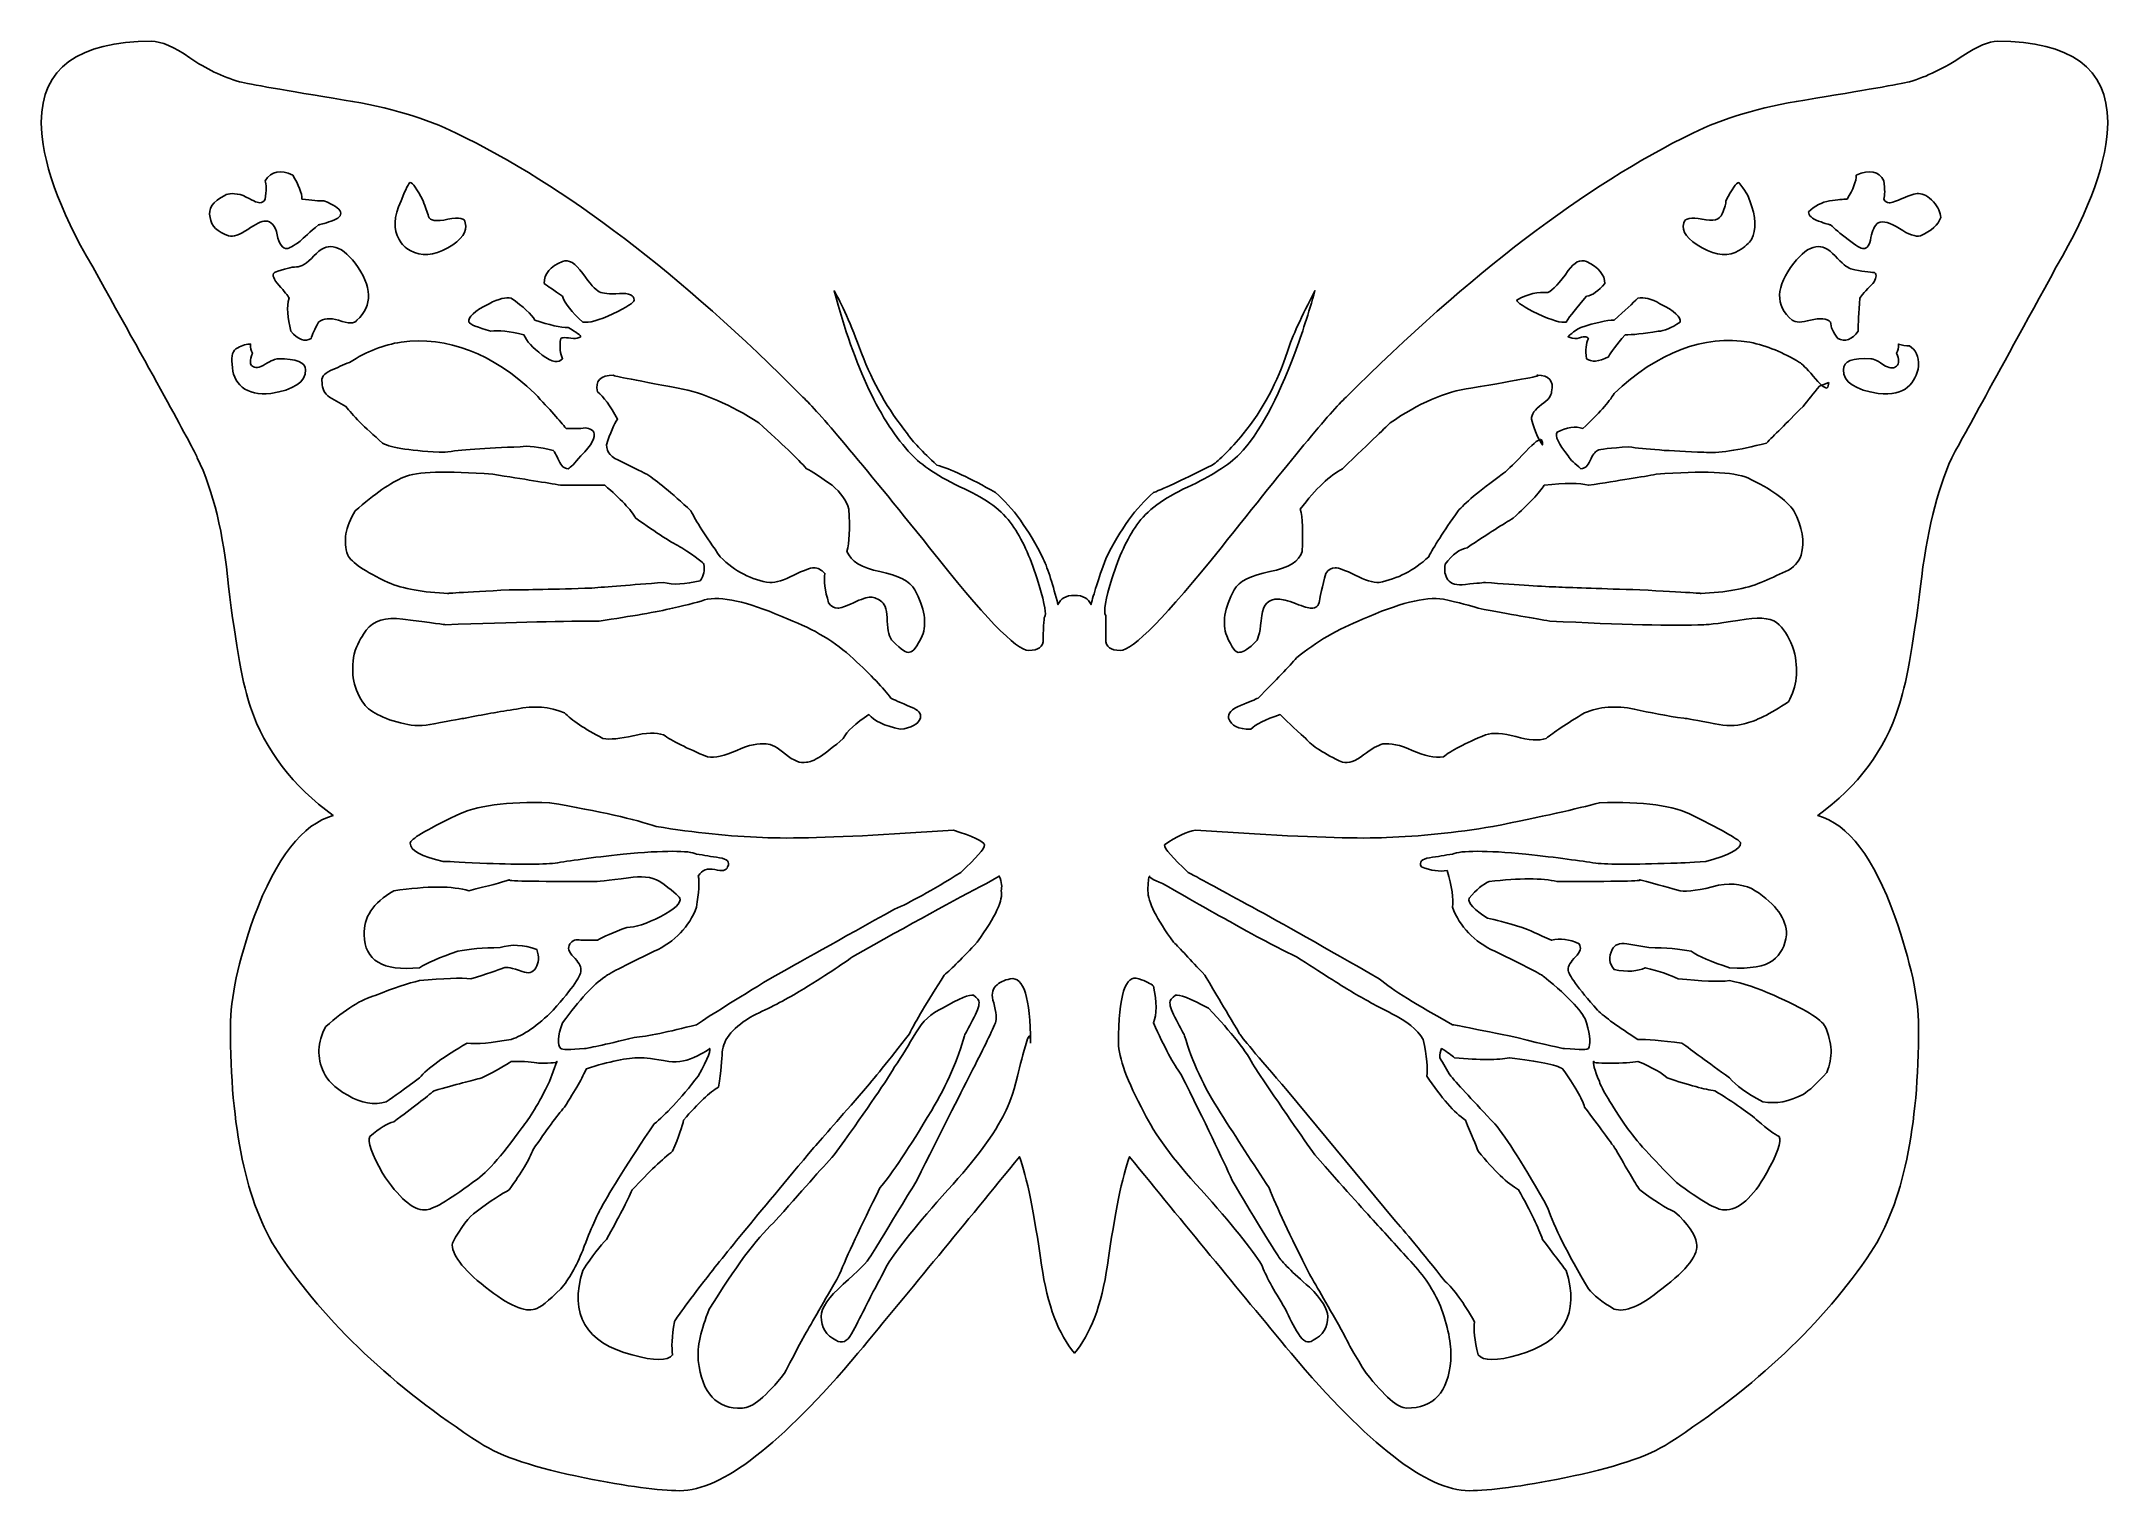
# Model space of a CAD drawing. Header units: centimetres. Extents: x -7.8 to 7.1, y -5.4 to 5.1.
import ezdxf

# ---------------------------------------------------------------- set-up
doc = ezdxf.new("R2010")
doc.units = ezdxf.units.CM
doc.header["$MEASUREMENT"] = 0
doc.layers.add('Camada 1', color=7, linetype='Continuous')

msp = doc.modelspace()

# ---------------------------------------------------------------- linework, layer by layer
at = {"layer": 'Camada 1'}
for points, knots in [([(7.05879, 4.47569), (7.05879, 4.20222), (6.93518, 3.85392), (6.68837, 3.43059), (6.68837, 3.43059), (6.22969, 2.5926), (5.97833, 2.13413), (5.93431, 2.05476), (5.93431, 2.05476), (5.82848, 1.81663), (5.75344, 1.50781), (5.70941, 1.12872), (5.70941, 1.12872), (5.65649, 0.6965), (5.60358, 0.40545), (5.55066, 0.25559), (5.55066, 0.25559), (5.4535, -0.05323), (5.25962, -0.31326), (4.96858, -0.52493), (4.96858, -0.52493), (5.18893, -0.58674), (5.37413, -0.8292), (5.52421, -1.25253), (5.52421, -1.25253), (5.63872, -1.57892), (5.69619, -1.8435), (5.69619, -2.04628), (5.69619, -2.04628), (5.69619, -2.77844), (5.58147, -3.32083), (5.35223, -3.67347), (5.35223, -3.67347), (5.00827, -4.18507), (4.52313, -4.64375), (3.89702, -5.0493), (3.89702, -5.0493), (3.74695, -5.14646), (3.49559, -5.23017), (3.14296, -5.30065), (3.14296, -5.30065), (2.83414, -5.36246), (2.6049, -5.39325), (2.45504, -5.39325), (2.45504, -5.39325), (2.15511, -5.39325), (1.72744, -5.06252), (1.17181, -4.40106), (1.17181, -4.40106), (0.78361, -3.9337), (0.39563, -3.46179), (0.00764, -2.98554), (0.00764, -2.98554), (-0.04528, -3.12672), (-0.09819, -3.38697), (-0.15111, -3.76606), (-0.15111, -3.76606), (-0.19535, -4.0571), (-0.27472, -4.26877), (-0.38924, -4.40106), (-0.38924, -4.40106), (-0.50396, -4.26877), (-0.58334, -4.0571), (-0.62737, -3.76606), (-0.62737, -3.76606), (-0.68029, -3.38696), (-0.7332, -3.12672), (-0.78612, -2.98554), (-0.78612, -2.98554), (-1.17432, -3.46179), (-1.5623, -3.9337), (-1.95029, -4.40106), (-1.95029, -4.40106), (-2.50592, -5.06252), (-2.9338, -5.39325), (-3.23352, -5.39325), (-3.23352, -5.39325), (-3.38359, -5.39325), (-3.61283, -5.36245), (-3.92144, -5.30065), (-3.92144, -5.30065), (-4.27429, -5.23016), (-4.52564, -5.14645), (-4.6755, -5.0493), (-4.6755, -5.0493), (-5.30182, -4.64375), (-5.78675, -4.18506), (-6.13071, -3.67347), (-6.13071, -3.67347), (-6.36016, -3.32083), (-6.47467, -2.77844), (-6.47467, -2.04628), (-6.47467, -2.04628), (-6.47467, -1.8435), (-6.41741, -1.57892), (-6.30269, -1.25253), (-6.30269, -1.25253), (-6.14394, -0.8292), (-5.95439, -0.58673), (-5.73384, -0.52493), (-5.73384, -0.52493), (-6.02488, -0.31326), (-6.22332, -0.05323), (-6.32915, 0.25559), (-6.32915, 0.25559), (-6.38207, 0.40545), (-6.43498, 0.69649), (-6.4879, 1.12872), (-6.4879, 1.12872), (-6.52325, 1.50782), (-6.59828, 1.81664), (-6.7128, 2.05476), (-6.7128, 2.05476), (-6.74815, 2.13414), (-6.9995, 2.59261), (-7.46686, 3.43059), (-7.46686, 3.43059), (-7.71388, 3.85392), (-7.83728, 4.20222), (-7.83728, 4.47569), (-7.83728, 4.47569), (-7.83728, 4.86368), (-7.5727, 5.05777), (-7.04353, 5.05777), (-7.04353, 5.05777), (-6.97304, 5.05777), (-6.88044, 5.01808), (-6.76572, 4.93871), (-6.76572, 4.93871), (-6.65121, 4.85933), (-6.53215, 4.80187), (-6.40853, 4.76673), (-6.40853, 4.76673), (-6.33804, 4.74895), (-6.08669, 4.70492), (-5.65447, 4.63444), (-5.65447, 4.63444), (-5.32829, 4.58152), (-5.05916, 4.50215), (-4.84749, 4.39631), (-4.84749, 4.39631), (-4.06263, 4.017), (-3.22919, 3.382), (-2.34718, 2.49131), (-2.34718, 2.49131), (-2.24135, 2.39415), (-1.93708, 2.03263), (-1.43437, 1.40652), (-1.43437, 1.40652), (-1.04638, 0.91249), (-0.80826, 0.66569), (-0.71999, 0.66569), (-0.71999, 0.66569), (-0.6495, 0.66569), (-0.61416, 0.69215), (-0.61416, 0.74507), (-0.61416, 0.74507), (-0.61416, 0.8509), (-0.60982, 0.90816), (-0.60093, 0.91705), (-0.60093, 0.91705), (-0.59225, 0.94351), (-0.6121, 1.03384), (-0.66046, 1.18825), (-0.66046, 1.18825), (-0.70904, 1.34245), (-0.76857, 1.4704), (-0.83905, 1.5719), (-0.83905, 1.5719), (-0.90975, 1.67318), (-1.02426, 1.75917), (-1.18301, 1.82987), (-1.18301, 1.82987), (-1.36822, 1.91792), (-1.49617, 2.00185), (-1.56666, 2.08122), (-1.56666, 2.08122), (-1.78722, 2.31046), (-1.97243, 2.70299), (-2.12229, 3.25862), (-2.12229, 3.25862), (-2.06937, 3.17035), (-2.00323, 3.02049), (-1.92385, 2.80883), (-1.92385, 2.80883), (-1.84447, 2.59717), (-1.7343, 2.40306), (-1.59312, 2.22675), (-1.59312, 2.22675), (-1.55798, 2.17383), (-1.48729, 2.0988), (-1.38145, 2.00185), (-1.38145, 2.00185), (-1.28451, 1.97539), (-1.14332, 1.90925), (-0.95812, 1.80341), (-0.95812, 1.80341), (-0.83472, 1.69758), (-0.71999, 1.53883), (-0.61416, 1.32716), (-0.61416, 1.32716), (-0.57902, 1.24778), (-0.54367, 1.1374), (-0.50833, 0.99643), (-0.50833, 0.99643), (-0.49076, 1.04046), (-0.45107, 1.06258), (-0.38927, 1.06258), (-0.38927, 1.06258), (-0.32767, 1.06258), (-0.28799, 1.04046), (-0.27021, 0.99643), (-0.27021, 0.99643), (-0.25264, 1.06692), (-0.21729, 1.17709), (-0.16438, 1.32716), (-0.16438, 1.32716), (-0.05855, 1.53883), (0.05597, 1.69758), (0.17958, 1.80341), (0.17958, 1.80341), (0.26763, 1.83855), (0.40882, 1.90469), (0.60291, 2.00185), (0.60291, 2.00185), (0.65583, 2.03699), (0.73065, 2.11202), (0.82781, 2.22675), (0.82781, 2.22675), (0.96878, 2.40307), (1.07461, 2.60151), (1.14531, 2.82206), (1.14531, 2.82206), (1.18045, 2.92789), (1.24659, 3.07341), (1.34375, 3.25862), (1.34375, 3.25862), (1.29951, 3.09987), (1.25115, 2.9498), (1.19823, 2.80883), (1.19823, 2.80883), (1.07462, 2.47355), (0.94232, 2.23109), (0.80135, 2.08123), (0.80135, 2.08123), (0.72197, 2.00185), (0.5963, 1.92248), (0.42432, 1.8431), (0.42432, 1.8431), (0.25234, 1.76372), (0.131, 1.67318), (0.06052, 1.5719), (0.06052, 1.5719), (-0.01018, 1.47041), (-0.06971, 1.34245), (-0.11807, 1.18825), (-0.11807, 1.18825), (-0.16665, 1.03384), (-0.18215, 0.94351), (-0.16437, 0.91705), (-0.16437, 0.91705), (-0.16437, 0.90816), (-0.16437, 0.8509), (-0.16437, 0.74507), (-0.16437, 0.74507), (-0.16437, 0.69215), (-0.12923, 0.66569), (-0.05854, 0.66569), (-0.05854, 0.66569), (0.02951, 0.66569), (0.27219, 0.91249), (0.66906, 1.40652), (0.66906, 1.40652), (1.16288, 2.03263), (1.46281, 2.39416), (1.56864, 2.49131), (1.56864, 2.49131), (2.45933, 3.382), (3.29277, 4.017), (4.06895, 4.39631), (4.06895, 4.39631), (4.28062, 4.50214), (4.54954, 4.58152), (4.87593, 4.63444), (4.87593, 4.63444), (5.30794, 4.70493), (5.5593, 4.74895), (5.62999, 4.76673), (5.62999, 4.76673), (5.75339, 4.80187), (5.88134, 4.86367), (6.01364, 4.95194), (6.01364, 4.95194), (6.11947, 5.02243), (6.20319, 5.05777), (6.26499, 5.05777), (6.26499, 5.05777), (6.79421, 5.05778), (7.05879, 4.86368), (7.05879, 4.47569)], [0, 0, 0, 0, 0.01315789, 0.01315789, 0.01315789, 0.01315789, 0.02631579, 0.02631579, 0.02631579, 0.02631579, 0.03947368, 0.03947368, 0.03947368, 0.03947368, 0.05263158, 0.05263158, 0.05263158, 0.05263158, 0.06578947, 0.06578947, 0.06578947, 0.06578947, 0.07894737, 0.07894737, 0.07894737, 0.07894737, 0.09210526, 0.09210526, 0.09210526, 0.09210526, 0.10526316, 0.10526316, 0.10526316, 0.10526316, 0.11842105, 0.11842105, 0.11842105, 0.11842105, 0.13157895, 0.13157895, 0.13157895, 0.13157895, 0.14473684, 0.14473684, 0.14473684, 0.14473684, 0.15789474, 0.15789474, 0.15789474, 0.15789474, 0.17105263, 0.17105263, 0.17105263, 0.17105263, 0.18421053, 0.18421053, 0.18421053, 0.18421053, 0.19736842, 0.19736842, 0.19736842, 0.19736842, 0.21052632, 0.21052632, 0.21052632, 0.21052632, 0.22368421, 0.22368421, 0.22368421, 0.22368421, 0.23684211, 0.23684211, 0.23684211, 0.23684211, 0.25, 0.25, 0.25, 0.25, 0.26315789, 0.26315789, 0.26315789, 0.26315789, 0.27631579, 0.27631579, 0.27631579, 0.27631579, 0.28947368, 0.28947368, 0.28947368, 0.28947368, 0.30263158, 0.30263158, 0.30263158, 0.30263158, 0.31578947, 0.31578947, 0.31578947, 0.31578947, 0.32894737, 0.32894737, 0.32894737, 0.32894737, 0.34210526, 0.34210526, 0.34210526, 0.34210526, 0.35526316, 0.35526316, 0.35526316, 0.35526316, 0.36842105, 0.36842105, 0.36842105, 0.36842105, 0.38157895, 0.38157895, 0.38157895, 0.38157895, 0.39473684, 0.39473684, 0.39473684, 0.39473684, 0.40789474, 0.40789474, 0.40789474, 0.40789474, 0.42105263, 0.42105263, 0.42105263, 0.42105263, 0.43421053, 0.43421053, 0.43421053, 0.43421053, 0.44736842, 0.44736842, 0.44736842, 0.44736842, 0.46052632, 0.46052632, 0.46052632, 0.46052632, 0.47368421, 0.47368421, 0.47368421, 0.47368421, 0.48684211, 0.48684211, 0.48684211, 0.48684211, 0.5, 0.5, 0.5, 0.5, 0.51315789, 0.51315789, 0.51315789, 0.51315789, 0.52631579, 0.52631579, 0.52631579, 0.52631579, 0.53947368, 0.53947368, 0.53947368, 0.53947368, 0.55263158, 0.55263158, 0.55263158, 0.55263158, 0.56578947, 0.56578947, 0.56578947, 0.56578947, 0.57894737, 0.57894737, 0.57894737, 0.57894737, 0.59210526, 0.59210526, 0.59210526, 0.59210526, 0.60526316, 0.60526316, 0.60526316, 0.60526316, 0.61842105, 0.61842105, 0.61842105, 0.61842105, 0.63157895, 0.63157895, 0.63157895, 0.63157895, 0.64473684, 0.64473684, 0.64473684, 0.64473684, 0.65789474, 0.65789474, 0.65789474, 0.65789474, 0.67105263, 0.67105263, 0.67105263, 0.67105263, 0.68421053, 0.68421053, 0.68421053, 0.68421053, 0.69736842, 0.69736842, 0.69736842, 0.69736842, 0.71052632, 0.71052632, 0.71052632, 0.71052632, 0.72368421, 0.72368421, 0.72368421, 0.72368421, 0.73684211, 0.73684211, 0.73684211, 0.73684211, 0.75, 0.75, 0.75, 0.75, 0.76315789, 0.76315789, 0.76315789, 0.76315789, 0.77631579, 0.77631579, 0.77631579, 0.77631579, 0.78947368, 0.78947368, 0.78947368, 0.78947368, 0.80263158, 0.80263158, 0.80263158, 0.80263158, 0.81578947, 0.81578947, 0.81578947, 0.81578947, 0.82894737, 0.82894737, 0.82894737, 0.82894737, 0.84210526, 0.84210526, 0.84210526, 0.84210526, 0.85526316, 0.85526316, 0.85526316, 0.85526316, 0.86842105, 0.86842105, 0.86842105, 0.86842105, 0.88157895, 0.88157895, 0.88157895, 0.88157895, 0.89473684, 0.89473684, 0.89473684, 0.89473684, 0.90789474, 0.90789474, 0.90789474, 0.90789474, 0.92105263, 0.92105263, 0.92105263, 0.92105263, 0.93421053, 0.93421053, 0.93421053, 0.93421053, 0.94736842, 0.94736842, 0.94736842, 0.94736842, 0.96052632, 0.96052632, 0.96052632, 0.96052632, 0.97368421, 0.97368421, 0.97368421, 0.97368421, 1, 1, 1, 1]), ([(-5.6809, 3.82746), (-5.68979, 3.85392), (-5.72948, 3.88038), (-5.79996, 3.90684), (-5.79996, 3.90684), (-5.83531, 3.90684), (-5.88823, 3.91118), (-5.95871, 3.92007), (-5.95871, 3.92007), (-5.95871, 3.9641), (-5.98083, 4.02135), (-6.02486, 4.09205), (-6.02486, 4.09205), (-6.11313, 4.13608), (-6.17927, 4.12285), (-6.2233, 4.05236), (-6.2233, 4.05236), (-6.21462, 4.0259), (-6.21462, 3.98166), (-6.2233, 3.92007), (-6.2233, 3.92007), (-6.23219, 3.90229), (-6.24542, 3.89361), (-6.26299, 3.89361), (-6.26299, 3.89361), (-6.28077, 3.89361), (-6.32046, 3.91118), (-6.38205, 3.94653), (-6.38205, 3.94653), (-6.44386, 3.9641), (-6.48788, 3.9641), (-6.51434, 3.94653), (-6.51434, 3.94653), (-6.60261, 3.90229), (-6.63795, 3.84937), (-6.62017, 3.78778), (-6.62017, 3.78778), (-6.61149, 3.72597), (-6.56725, 3.68195), (-6.48788, 3.65549), (-6.48788, 3.65549), (-6.45274, 3.6466), (-6.40644, 3.6621), (-6.34897, 3.70179), (-6.34897, 3.70179), (-6.29171, 3.74148), (-6.24975, 3.76132), (-6.22329, 3.76132), (-6.22329, 3.76132), (-6.17926, 3.76132), (-6.15053, 3.72825), (-6.1373, 3.6621), (-6.1373, 3.6621), (-6.12407, 3.59595), (-6.09989, 3.56288), (-6.06454, 3.56288), (-6.06454, 3.56288), (-6.05586, 3.56288), (-6.02485, 3.58045), (-5.97194, 3.6158), (-5.97194, 3.6158), (-5.94548, 3.64226), (-5.90145, 3.68195), (-5.83965, 3.73486), (-5.83965, 3.73486), (-5.83097, 3.73486), (-5.79996, 3.74354), (-5.74705, 3.76132), (-5.74705, 3.76132), (-5.69412, 3.77889), (-5.67222, 3.801), (-5.6809, 3.82746)], [0, 0, 0, 0, 0.05263158, 0.05263158, 0.05263158, 0.05263158, 0.10526316, 0.10526316, 0.10526316, 0.10526316, 0.15789474, 0.15789474, 0.15789474, 0.15789474, 0.21052632, 0.21052632, 0.21052632, 0.21052632, 0.26315789, 0.26315789, 0.26315789, 0.26315789, 0.31578947, 0.31578947, 0.31578947, 0.31578947, 0.36842105, 0.36842105, 0.36842105, 0.36842105, 0.42105263, 0.42105263, 0.42105263, 0.42105263, 0.47368421, 0.47368421, 0.47368421, 0.47368421, 0.52631579, 0.52631579, 0.52631579, 0.52631579, 0.57894737, 0.57894737, 0.57894737, 0.57894737, 0.63157895, 0.63157895, 0.63157895, 0.63157895, 0.68421053, 0.68421053, 0.68421053, 0.68421053, 0.73684211, 0.73684211, 0.73684211, 0.73684211, 0.78947368, 0.78947368, 0.78947368, 0.78947368, 0.84210526, 0.84210526, 0.84210526, 0.84210526, 0.89473684, 0.89473684, 0.89473684, 0.89473684, 1, 1, 1, 1]), ([(-4.78131, 3.74809), (-4.78131, 3.78323), (-4.82327, 3.79212), (-4.90699, 3.77455), (-4.90699, 3.77455), (-4.99092, 3.75677), (-5.03722, 3.76338), (-5.0459, 3.79439), (-5.0459, 3.79439), (-5.05479, 3.82519), (-5.06802, 3.8626), (-5.08559, 3.90684), (-5.08559, 3.90684), (-5.12983, 3.99489), (-5.16063, 4.03913), (-5.17819, 4.03913), (-5.17819, 4.03913), (-5.18708, 4.03913), (-5.2092, 3.99489), (-5.24434, 3.90684), (-5.24434, 3.90684), (-5.29726, 3.79212), (-5.30181, 3.69951), (-5.25757, 3.62903), (-5.25757, 3.62903), (-5.24, 3.59368), (-5.21354, 3.56722), (-5.17819, 3.54965), (-5.17819, 3.54965), (-5.09881, 3.50541), (-5.00849, 3.51203), (-4.90699, 3.56949), (-4.90699, 3.56949), (-4.80571, 3.62675), (-4.76374, 3.68628), (-4.78131, 3.74809)], [0, 0, 0, 0, 0.1, 0.1, 0.1, 0.1, 0.2, 0.2, 0.2, 0.2, 0.3, 0.3, 0.3, 0.3, 0.4, 0.4, 0.4, 0.4, 0.5, 0.5, 0.5, 0.5, 0.6, 0.6, 0.6, 0.6, 0.7, 0.7, 0.7, 0.7, 0.8, 0.8, 0.8, 0.8, 1, 1, 1, 1]), ([(4.49233, 3.62903), (4.52747, 3.69952), (4.52313, 3.79212), (4.4791, 3.90684), (4.4791, 3.90684), (4.47021, 3.94198), (4.44375, 3.98622), (4.39972, 4.03913), (4.39972, 4.03913), (4.38194, 4.03913), (4.35114, 3.99489), (4.30712, 3.90684), (4.30712, 3.90684), (4.30712, 3.88906), (4.29823, 3.85826), (4.28066, 3.81424), (4.28066, 3.81424), (4.26288, 3.77), (4.21451, 3.75677), (4.13514, 3.77455), (4.13514, 3.77455), (4.05576, 3.79212), (4.01153, 3.78323), (4.00285, 3.74809), (4.00285, 3.74809), (3.98507, 3.68628), (4.02931, 3.62675), (4.13514, 3.5695), (4.13514, 3.5695), (4.24097, 3.51203), (4.32903, 3.50542), (4.39972, 3.54966), (4.39972, 3.54966), (4.44376, 3.57611), (4.47455, 3.60257), (4.49233, 3.62903)], [0, 0, 0, 0, 0.1, 0.1, 0.1, 0.1, 0.2, 0.2, 0.2, 0.2, 0.3, 0.3, 0.3, 0.3, 0.4, 0.4, 0.4, 0.4, 0.5, 0.5, 0.5, 0.5, 0.6, 0.6, 0.6, 0.6, 0.7, 0.7, 0.7, 0.7, 0.8, 0.8, 0.8, 0.8, 1, 1, 1, 1]), ([(5.85494, 3.78778), (5.85494, 3.82292), (5.83716, 3.86054), (5.80202, 3.90023), (5.80202, 3.90023), (5.76667, 3.93992), (5.73132, 3.95976), (5.69619, 3.95976), (5.69619, 3.95976), (5.66973, 3.95976), (5.63211, 3.94859), (5.58374, 3.92669), (5.58374, 3.92669), (5.53516, 3.90457), (5.50209, 3.89362), (5.48452, 3.89362), (5.48452, 3.89362), (5.46674, 3.89362), (5.45351, 3.9023), (5.44483, 3.92008), (5.44483, 3.92008), (5.45351, 3.94654), (5.45351, 3.99057), (5.44483, 4.05237), (5.44483, 4.05237), (5.40948, 4.12286), (5.34334, 4.13608), (5.24639, 4.09206), (5.24639, 4.09206), (5.24639, 4.04782), (5.22427, 3.99057), (5.18024, 3.92008), (5.18024, 3.92008), (5.15378, 3.92008), (5.11182, 3.91553), (5.05456, 3.90685), (5.05456, 3.90685), (4.99709, 3.89796), (4.94645, 3.8715), (4.90242, 3.82747), (4.90242, 3.82747), (4.90242, 3.80101), (4.9266, 3.77889), (4.97518, 3.76132), (4.97518, 3.76132), (5.02355, 3.74354), (5.05228, 3.73486), (5.06117, 3.73486), (5.06117, 3.73486), (5.08763, 3.7084), (5.12938, 3.67305), (5.18685, 3.62903), (5.18685, 3.62903), (5.24411, 3.58479), (5.28152, 3.56288), (5.2993, 3.56288), (5.2993, 3.56288), (5.32576, 3.56288), (5.34333, 3.58934), (5.35222, 3.64226), (5.35222, 3.64226), (5.3609, 3.69518), (5.37868, 3.73031), (5.40514, 3.74809), (5.40514, 3.74809), (5.44028, 3.76566), (5.49113, 3.75243), (5.55728, 3.7084), (5.55728, 3.7084), (5.62343, 3.66416), (5.67407, 3.64659), (5.70942, 3.65548), (5.70942, 3.65548), (5.78879, 3.69062), (5.83716, 3.73486), (5.85494, 3.78778)], [0, 0, 0, 0, 0.05, 0.05, 0.05, 0.05, 0.1, 0.1, 0.1, 0.1, 0.15, 0.15, 0.15, 0.15, 0.2, 0.2, 0.2, 0.2, 0.25, 0.25, 0.25, 0.25, 0.3, 0.3, 0.3, 0.3, 0.35, 0.35, 0.35, 0.35, 0.4, 0.4, 0.4, 0.4, 0.45, 0.45, 0.45, 0.45, 0.5, 0.5, 0.5, 0.5, 0.55, 0.55, 0.55, 0.55, 0.6, 0.6, 0.6, 0.6, 0.65, 0.65, 0.65, 0.65, 0.7, 0.7, 0.7, 0.7, 0.75, 0.75, 0.75, 0.75, 0.8, 0.8, 0.8, 0.8, 0.85, 0.85, 0.85, 0.85, 0.9, 0.9, 0.9, 0.9, 1, 1, 1, 1]), ([(-5.56183, 3.04694), (-5.44732, 3.15277), (-5.45166, 3.2894), (-5.57506, 3.45704), (-5.57506, 3.45704), (-5.62798, 3.52753), (-5.68089, 3.56721), (-5.73381, 3.5761), (-5.73381, 3.5761), (-5.77805, 3.58478), (-5.82432, 3.56287), (-5.87272, 3.50995), (-5.87272, 3.50995), (-5.9213, 3.45703), (-5.96326, 3.43057), (-5.9984, 3.43057), (-5.9984, 3.43057), (-6.03375, 3.43057), (-6.08667, 3.41734), (-6.15715, 3.39088), (-6.15715, 3.39088), (-6.17493, 3.3731), (-6.16376, 3.3423), (-6.12408, 3.29828), (-6.12408, 3.29828), (-6.08439, 3.25404), (-6.06021, 3.22324), (-6.05132, 3.20568), (-6.05132, 3.20568), (-6.0691, 3.14387), (-6.06455, 3.0645), (-6.03809, 2.96755), (-6.03809, 2.96755), (-5.98517, 2.90574), (-5.93681, 2.88817), (-5.89257, 2.91463), (-5.89257, 2.91463), (-5.88389, 2.94109), (-5.86611, 2.98078), (-5.83965, 3.03369), (-5.83965, 3.03369), (-5.80451, 3.06015), (-5.75594, 3.06449), (-5.69413, 3.04692), (-5.69413, 3.04692), (-5.62364, 3.02048), (-5.57961, 3.02048), (-5.56183, 3.04694)], [0, 0, 0, 0, 0.07692308, 0.07692308, 0.07692308, 0.07692308, 0.15384615, 0.15384615, 0.15384615, 0.15384615, 0.23076923, 0.23076923, 0.23076923, 0.23076923, 0.30769231, 0.30769231, 0.30769231, 0.30769231, 0.38461538, 0.38461538, 0.38461538, 0.38461538, 0.46153846, 0.46153846, 0.46153846, 0.46153846, 0.53846154, 0.53846154, 0.53846154, 0.53846154, 0.61538462, 0.61538462, 0.61538462, 0.61538462, 0.69230769, 0.69230769, 0.69230769, 0.69230769, 0.76923077, 0.76923077, 0.76923077, 0.76923077, 0.84615385, 0.84615385, 0.84615385, 0.84615385, 1, 1, 1, 1]), ([(5.37869, 3.3909), (5.34334, 3.3909), (5.28609, 3.39958), (5.20671, 3.41736), (5.20671, 3.41736), (5.18025, 3.42604), (5.14263, 3.45705), (5.09426, 3.50996), (5.09426, 3.50996), (5.04568, 3.56288), (4.99938, 3.58478), (4.95535, 3.57611), (4.95535, 3.57611), (4.90243, 3.56722), (4.84952, 3.52753), (4.7966, 3.45705), (4.7966, 3.45705), (4.66431, 3.28941), (4.65976, 3.15278), (4.78337, 3.04695), (4.78337, 3.04695), (4.80983, 3.02917), (4.85386, 3.02917), (4.91566, 3.04695), (4.91566, 3.04695), (4.98615, 3.06452), (5.03472, 3.06018), (5.06118, 3.03372), (5.06118, 3.03372), (5.06118, 2.99837), (5.07875, 2.95868), (5.1141, 2.91466), (5.1141, 2.91466), (5.16702, 2.8882), (5.21538, 2.90577), (5.25962, 2.96758), (5.25962, 2.96758), (5.25962, 3.0205), (5.26396, 3.09987), (5.27285, 3.20571), (5.27285, 3.20571), (5.28153, 3.22328), (5.31254, 3.25863), (5.36545, 3.31154), (5.36545, 3.31154), (5.39192, 3.34666), (5.39626, 3.37312), (5.37869, 3.3909)], [0, 0, 0, 0, 0.07692308, 0.07692308, 0.07692308, 0.07692308, 0.15384615, 0.15384615, 0.15384615, 0.15384615, 0.23076923, 0.23076923, 0.23076923, 0.23076923, 0.30769231, 0.30769231, 0.30769231, 0.30769231, 0.38461538, 0.38461538, 0.38461538, 0.38461538, 0.46153846, 0.46153846, 0.46153846, 0.46153846, 0.53846154, 0.53846154, 0.53846154, 0.53846154, 0.61538462, 0.61538462, 0.61538462, 0.61538462, 0.69230769, 0.69230769, 0.69230769, 0.69230769, 0.76923077, 0.76923077, 0.76923077, 0.76923077, 0.84615385, 0.84615385, 0.84615385, 0.84615385, 1, 1, 1, 1]), ([(-3.56423, 3.19246), (-3.56423, 3.2276), (-3.59958, 3.2431), (-3.67006, 3.23876), (-3.67006, 3.23876), (-3.74076, 3.23421), (-3.78912, 3.23876), (-3.81558, 3.25199), (-3.81558, 3.25199), (-3.84204, 3.26522), (-3.88173, 3.30925), (-3.93464, 3.38428), (-3.93464, 3.38428), (-3.98756, 3.4591), (-4.03613, 3.48784), (-4.08016, 3.47027), (-4.08016, 3.47027), (-4.16843, 3.43492), (-4.21245, 3.382), (-4.21245, 3.31152), (-4.21245, 3.31152), (-4.18599, 3.29374), (-4.14196, 3.26294), (-4.08016, 3.21892), (-4.08016, 3.21892), (-4.06259, 3.166), (-4.01401, 3.1042), (-3.93464, 3.03371), (-3.93464, 3.03371), (-3.89061, 3.02482), (-3.81785, 3.04466), (-3.71636, 3.09324), (-3.71636, 3.09324), (-3.61508, 3.14161), (-3.56423, 3.17468), (-3.56423, 3.19246)], [0, 0, 0, 0, 0.1, 0.1, 0.1, 0.1, 0.2, 0.2, 0.2, 0.2, 0.3, 0.3, 0.3, 0.3, 0.4, 0.4, 0.4, 0.4, 0.5, 0.5, 0.5, 0.5, 0.6, 0.6, 0.6, 0.6, 0.7, 0.7, 0.7, 0.7, 0.8, 0.8, 0.8, 0.8, 1, 1, 1, 1]), ([(3.434, 3.31153), (3.434, 3.37313), (3.38976, 3.42604), (3.30171, 3.47028), (3.30171, 3.47028), (3.25747, 3.48785), (3.21344, 3.46573), (3.16942, 3.40413), (3.16942, 3.40413), (3.10761, 3.31586), (3.05904, 3.26295), (3.0239, 3.24538), (3.0239, 3.24538), (2.9532, 3.25406), (2.87838, 3.23649), (2.799, 3.19246), (2.799, 3.19246), (2.799, 3.17468), (2.84964, 3.14161), (2.95114, 3.09324), (2.95114, 3.09324), (3.05242, 3.04466), (3.12084, 3.02482), (3.15619, 3.03371), (3.15619, 3.03371), (3.18265, 3.07774), (3.23101, 3.13954), (3.30171, 3.21892), (3.30171, 3.21892), (3.34574, 3.2276), (3.38976, 3.25861), (3.434, 3.31153)], [0, 0, 0, 0, 0.11111111, 0.11111111, 0.11111111, 0.11111111, 0.22222222, 0.22222222, 0.22222222, 0.22222222, 0.33333333, 0.33333333, 0.33333333, 0.33333333, 0.44444444, 0.44444444, 0.44444444, 0.44444444, 0.55555556, 0.55555556, 0.55555556, 0.55555556, 0.66666667, 0.66666667, 0.66666667, 0.66666667, 0.77777778, 0.77777778, 0.77777778, 0.77777778, 1, 1, 1, 1]), ([(-3.94787, 2.92788), (-3.94787, 2.93656), (-3.97888, 2.95868), (-4.04047, 2.99403), (-4.04047, 2.99403), (-4.09339, 2.99403), (-4.17276, 3.0116), (-4.2786, 3.04695), (-4.2786, 3.04695), (-4.30506, 3.09098), (-4.36253, 3.14389), (-4.45058, 3.2057), (-4.45058, 3.2057), (-4.48593, 3.21438), (-4.53885, 3.20115), (-4.60933, 3.16601), (-4.60933, 3.16601), (-4.71516, 3.11309), (-4.76374, 3.06885), (-4.75485, 3.03372), (-4.75485, 3.03372), (-4.74617, 3.01594), (-4.69325, 2.99403), (-4.5961, 2.96757), (-4.5961, 2.96757), (-4.54318, 2.97625), (-4.46381, 2.96757), (-4.35797, 2.94111), (-4.35797, 2.94111), (-4.3404, 2.89687), (-4.29637, 2.84851), (-4.22568, 2.79559), (-4.22568, 2.79559), (-4.15519, 2.74267), (-4.10662, 2.73378), (-4.08016, 2.76913), (-4.08016, 2.76913), (-4.09794, 2.80427), (-4.10228, 2.85284), (-4.09339, 2.91465), (-4.09339, 2.91465), (-4.08471, 2.92333), (-4.0537, 2.92333), (-4.00079, 2.91465), (-4.00079, 2.91465), (-3.98322, 2.91465), (-3.96565, 2.91899), (-3.94787, 2.92788)], [0, 0, 0, 0, 0.07692308, 0.07692308, 0.07692308, 0.07692308, 0.15384615, 0.15384615, 0.15384615, 0.15384615, 0.23076923, 0.23076923, 0.23076923, 0.23076923, 0.30769231, 0.30769231, 0.30769231, 0.30769231, 0.38461538, 0.38461538, 0.38461538, 0.38461538, 0.46153846, 0.46153846, 0.46153846, 0.46153846, 0.53846154, 0.53846154, 0.53846154, 0.53846154, 0.61538462, 0.61538462, 0.61538462, 0.61538462, 0.69230769, 0.69230769, 0.69230769, 0.69230769, 0.76923077, 0.76923077, 0.76923077, 0.76923077, 0.84615385, 0.84615385, 0.84615385, 0.84615385, 1, 1, 1, 1]), ([(3.9764, 3.03371), (3.98508, 3.06885), (3.93671, 3.11309), (3.83088, 3.166), (3.83088, 3.166), (3.76907, 3.20114), (3.71616, 3.21437), (3.67213, 3.20569), (3.67213, 3.20569), (3.63678, 3.17034), (3.57953, 3.11742), (3.50015, 3.04694), (3.50015, 3.04694), (3.44723, 3.04694), (3.36786, 3.02916), (3.26202, 2.99402), (3.26202, 2.99402), (3.23556, 2.98513), (3.20455, 2.96301), (3.16942, 2.92787), (3.16942, 2.92787), (3.18699, 2.91898), (3.20911, 2.91464), (3.23557, 2.91464), (3.23557, 2.91464), (3.2796, 2.93221), (3.30606, 2.93221), (3.31495, 2.91464), (3.31495, 2.91464), (3.29717, 2.87929), (3.29283, 2.83071), (3.30172, 2.76912), (3.30172, 2.76912), (3.33686, 2.74266), (3.38977, 2.747), (3.46047, 2.78235), (3.46047, 2.78235), (3.47804, 2.81749), (3.51773, 2.8704), (3.57953, 2.9411), (3.57953, 2.9411), (3.63245, 2.9411), (3.71182, 2.94978), (3.81766, 2.96756), (3.81766, 2.96756), (3.86167, 2.96757), (3.91459, 2.98947), (3.9764, 3.03371)], [0, 0, 0, 0, 0.07692308, 0.07692308, 0.07692308, 0.07692308, 0.15384615, 0.15384615, 0.15384615, 0.15384615, 0.23076923, 0.23076923, 0.23076923, 0.23076923, 0.30769231, 0.30769231, 0.30769231, 0.30769231, 0.38461538, 0.38461538, 0.38461538, 0.38461538, 0.46153846, 0.46153846, 0.46153846, 0.46153846, 0.53846154, 0.53846154, 0.53846154, 0.53846154, 0.61538462, 0.61538462, 0.61538462, 0.61538462, 0.69230769, 0.69230769, 0.69230769, 0.69230769, 0.76923077, 0.76923077, 0.76923077, 0.76923077, 0.84615385, 0.84615385, 0.84615385, 0.84615385, 1, 1, 1, 1]), ([(-6.13066, 2.76913), (-6.14844, 2.76913), (-6.17924, 2.7559), (-6.22326, 2.72944), (-6.22326, 2.72944), (-6.2675, 2.70298), (-6.2983, 2.69843), (-6.31586, 2.71621), (-6.31586, 2.71621), (-6.33364, 2.72489), (-6.33364, 2.7559), (-6.31586, 2.80881), (-6.31586, 2.80881), (-6.32475, 2.82638), (-6.32909, 2.8485), (-6.32909, 2.87496), (-6.32909, 2.87496), (-6.35555, 2.87496), (-6.38656, 2.86607), (-6.42169, 2.8485), (-6.42169, 2.8485), (-6.45704, 2.83072), (-6.47027, 2.79103), (-6.46138, 2.72944), (-6.46138, 2.72944), (-6.46138, 2.65874), (-6.4372, 2.60376), (-6.38862, 2.56408), (-6.38862, 2.56408), (-6.34025, 2.52439), (-6.27183, 2.50889), (-6.18357, 2.51778), (-6.18357, 2.51778), (-6.01614, 2.54424), (-5.93222, 2.60149), (-5.93222, 2.68976), (-5.93222, 2.68976), (-5.93222, 2.74267), (-5.99837, 2.76913), (-6.13066, 2.76913)], [0, 0, 0, 0, 0.09090909, 0.09090909, 0.09090909, 0.09090909, 0.18181818, 0.18181818, 0.18181818, 0.18181818, 0.27272727, 0.27272727, 0.27272727, 0.27272727, 0.36363636, 0.36363636, 0.36363636, 0.36363636, 0.45454545, 0.45454545, 0.45454545, 0.45454545, 0.54545455, 0.54545455, 0.54545455, 0.54545455, 0.63636364, 0.63636364, 0.63636364, 0.63636364, 0.72727273, 0.72727273, 0.72727273, 0.72727273, 0.81818182, 0.81818182, 0.81818182, 0.81818182, 1, 1, 1, 1]), ([(-3.85527, 2.23996), (-3.87305, 2.26642), (-3.90385, 2.2751), (-3.94787, 2.26642), (-3.94787, 2.26642), (-4.00079, 2.26642), (-4.03614, 2.26642), (-4.0537, 2.26642), (-4.0537, 2.26642), (-4.09794, 2.31934), (-4.17276, 2.40305), (-4.2786, 2.51777), (-4.2786, 2.51777), (-4.58742, 2.80881), (-4.90926, 2.93221), (-5.24433, 2.88819), (-5.24433, 2.88819), (-5.36794, 2.87041), (-5.49135, 2.82204), (-5.61475, 2.74267), (-5.61475, 2.74267), (-5.65899, 2.72489), (-5.70529, 2.70505), (-5.75366, 2.68314), (-5.75366, 2.68314), (-5.80221, 2.66102), (-5.82205, 2.63229), (-5.81319, 2.59715), (-5.81319, 2.59715), (-5.81319, 2.55291), (-5.79562, 2.51777), (-5.76027, 2.49132), (-5.76027, 2.49132), (-5.76027, 2.49132), (-5.64121, 2.42517), (-5.64121, 2.42517), (-5.64121, 2.42517), (-5.59718, 2.36336), (-5.50892, 2.2751), (-5.37663, 2.16059), (-5.37663, 2.16059), (-5.31503, 2.12524), (-5.16496, 2.10312), (-4.92684, 2.09444), (-4.92684, 2.09444), (-4.82101, 2.11201), (-4.64035, 2.12524), (-4.38444, 2.13413), (-4.38444, 2.13413), (-4.33152, 2.14281), (-4.25215, 2.13413), (-4.14631, 2.10767), (-4.14631, 2.10767), (-4.13763, 2.09878), (-4.1244, 2.0746), (-4.10662, 2.03491), (-4.10662, 2.03491), (-4.08905, 1.99522), (-4.06693, 1.97538), (-4.04047, 1.97538), (-4.04047, 1.97538), (-4.0229, 1.98406), (-3.9921, 2.01507), (-3.94787, 2.06798), (-3.94787, 2.06798), (-3.8685, 2.14736), (-3.8377, 2.20461), (-3.85527, 2.23996)], [0, 0, 0, 0, 0.05555556, 0.05555556, 0.05555556, 0.05555556, 0.11111111, 0.11111111, 0.11111111, 0.11111111, 0.16666667, 0.16666667, 0.16666667, 0.16666667, 0.22222222, 0.22222222, 0.22222222, 0.22222222, 0.27777778, 0.27777778, 0.27777778, 0.27777778, 0.33333333, 0.33333333, 0.33333333, 0.33333333, 0.38888889, 0.38888889, 0.38888889, 0.38888889, 0.44444444, 0.44444444, 0.44444444, 0.44444444, 0.5, 0.5, 0.5, 0.5, 0.55555556, 0.55555556, 0.55555556, 0.55555556, 0.61111111, 0.61111111, 0.61111111, 0.61111111, 0.66666667, 0.66666667, 0.66666667, 0.66666667, 0.72222222, 0.72222222, 0.72222222, 0.72222222, 0.77777778, 0.77777778, 0.77777778, 0.77777778, 0.83333333, 0.83333333, 0.83333333, 0.83333333, 0.88888889, 0.88888889, 0.88888889, 0.88888889, 1, 1, 1, 1]), ([(5.04796, 2.59715), (5.04796, 2.57937), (5.04341, 2.56614), (5.03473, 2.55746), (5.03473, 2.55746), (5.01695, 2.55746), (4.98388, 2.58598), (4.93551, 2.64345), (4.93551, 2.64345), (4.88693, 2.70071), (4.85386, 2.73378), (4.83629, 2.74267), (4.83629, 2.74267), (4.72157, 2.81316), (4.6025, 2.86173), (4.4791, 2.88819), (4.4791, 2.88819), (4.14382, 2.94111), (3.81764, 2.81749), (3.50014, 2.51777), (3.50014, 2.51777), (3.46479, 2.45596), (3.38976, 2.37225), (3.27524, 2.26642), (3.27524, 2.26642), (3.22232, 2.28399), (3.16052, 2.2751), (3.09003, 2.23996), (3.09003, 2.23996), (3.07225, 2.2135), (3.09871, 2.15603), (3.16941, 2.06798), (3.16941, 2.06798), (3.18698, 2.04152), (3.21778, 2.01051), (3.26201, 1.97538), (3.26201, 1.97538), (3.28847, 1.97538), (3.31038, 1.99522), (3.32816, 2.03491), (3.32816, 2.03491), (3.34573, 2.0746), (3.3633, 2.09878), (3.38108, 2.10767), (3.38108, 2.10767), (3.39865, 2.11635), (3.47368, 2.12524), (3.60598, 2.13413), (3.60598, 2.13413), (3.72049, 2.11635), (3.90136, 2.10312), (4.14838, 2.09444), (4.14838, 2.09444), (4.24532, 2.08555), (4.39518, 2.10767), (4.59817, 2.16059), (4.59817, 2.16059), (4.65109, 2.21351), (4.73914, 2.30156), (4.86275, 2.42517), (4.86275, 2.42517), (4.89789, 2.4692), (4.93757, 2.51777), (4.98181, 2.57069), (4.98181, 2.57069), (4.99938, 2.57937), (5.0215, 2.58826), (5.04796, 2.59715)], [0, 0, 0, 0, 0.05555556, 0.05555556, 0.05555556, 0.05555556, 0.11111111, 0.11111111, 0.11111111, 0.11111111, 0.16666667, 0.16666667, 0.16666667, 0.16666667, 0.22222222, 0.22222222, 0.22222222, 0.22222222, 0.27777778, 0.27777778, 0.27777778, 0.27777778, 0.33333333, 0.33333333, 0.33333333, 0.33333333, 0.38888889, 0.38888889, 0.38888889, 0.38888889, 0.44444444, 0.44444444, 0.44444444, 0.44444444, 0.5, 0.5, 0.5, 0.5, 0.55555556, 0.55555556, 0.55555556, 0.55555556, 0.61111111, 0.61111111, 0.61111111, 0.61111111, 0.66666667, 0.66666667, 0.66666667, 0.66666667, 0.72222222, 0.72222222, 0.72222222, 0.72222222, 0.77777778, 0.77777778, 0.77777778, 0.77777778, 0.83333333, 0.83333333, 0.83333333, 0.83333333, 0.88888889, 0.88888889, 0.88888889, 0.88888889, 1, 1, 1, 1]), ([(5.63004, 2.86173), (5.60358, 2.86173), (5.57712, 2.86607), (5.55066, 2.87496), (5.55066, 2.87496), (5.55066, 2.8485), (5.54611, 2.82638), (5.53743, 2.80881), (5.53743, 2.80881), (5.555, 2.76457), (5.555, 2.73377), (5.53743, 2.71621), (5.53743, 2.71621), (5.51965, 2.69843), (5.49319, 2.69843), (5.45805, 2.71621), (5.45805, 2.71621), (5.40513, 2.75135), (5.36978, 2.76913), (5.35222, 2.76913), (5.35222, 2.76913), (5.21993, 2.77781), (5.15378, 2.75135), (5.15378, 2.68975), (5.15378, 2.68975), (5.15378, 2.60148), (5.23749, 2.54423), (5.40513, 2.51777), (5.40513, 2.51777), (5.50207, 2.50888), (5.57256, 2.52438), (5.6168, 2.56407), (5.6168, 2.56407), (5.66083, 2.60376), (5.68729, 2.6544), (5.69618, 2.71621), (5.69618, 2.71621), (5.69619, 2.7867), (5.67407, 2.83528), (5.63004, 2.86173)], [0, 0, 0, 0, 0.09090909, 0.09090909, 0.09090909, 0.09090909, 0.18181818, 0.18181818, 0.18181818, 0.18181818, 0.27272727, 0.27272727, 0.27272727, 0.27272727, 0.36363636, 0.36363636, 0.36363636, 0.36363636, 0.45454545, 0.45454545, 0.45454545, 0.45454545, 0.54545455, 0.54545455, 0.54545455, 0.54545455, 0.63636364, 0.63636364, 0.63636364, 0.63636364, 0.72727273, 0.72727273, 0.72727273, 0.72727273, 0.81818182, 0.81818182, 0.81818182, 0.81818182, 1, 1, 1, 1]), ([(-1.48725, 0.77153), (-1.45211, 0.85958), (-1.46968, 0.96997), (-1.54017, 1.10226), (-1.54017, 1.10226), (-1.57552, 1.16386), (-1.65923, 1.20809), (-1.79152, 1.23455), (-1.79152, 1.23455), (-1.92381, 1.26101), (-2.00319, 1.30937), (-2.02965, 1.38007), (-2.02965, 1.38007), (-2.01208, 1.44167), (-2.00774, 1.54316), (-2.01642, 1.68434), (-2.01642, 1.68434), (-2.0342, 1.74594), (-2.07389, 1.8034), (-2.13548, 1.85632), (-2.13548, 1.85632), (-2.2502, 1.9357), (-2.31201, 1.97538), (-2.32069, 1.97538), (-2.32069, 1.97538), (-2.3825, 2.04587), (-2.49722, 2.15604), (-2.66465, 2.30611), (-2.66465, 2.30611), (-2.86764, 2.4384), (-3.06153, 2.52212), (-3.24673, 2.55746), (-3.24673, 2.55746), (-3.58201, 2.61906), (-3.73621, 2.65006), (-3.70975, 2.65006), (-3.70975, 2.65006), (-3.80691, 2.65006), (-3.84659, 2.61037), (-3.82881, 2.531), (-3.82881, 2.531), (-3.78478, 2.49565), (-3.73621, 2.42951), (-3.68329, 2.33256), (-3.68329, 2.33256), (-3.70975, 2.29721), (-3.73621, 2.2354), (-3.76267, 2.14735), (-3.76267, 2.14735), (-3.76267, 2.09443), (-3.72753, 2.05475), (-3.65684, 2.02829), (-3.65684, 2.02829), (-3.55101, 1.97537), (-3.48941, 1.94436), (-3.47163, 1.93569), (-3.47163, 1.93569), (-3.40114, 1.89145), (-3.29531, 1.8034), (-3.15413, 1.67111), (-3.15413, 1.67111), (-3.11899, 1.60041), (-3.0483, 1.49024), (-2.94246, 1.34038), (-2.94246, 1.34038), (-2.83663, 1.23455), (-2.71756, 1.17274), (-2.58527, 1.15517), (-2.58527, 1.15517), (-2.54124, 1.15517), (-2.48399, 1.17274), (-2.41329, 1.20809), (-2.41329, 1.20809), (-2.3428, 1.24323), (-2.29423, 1.26101), (-2.26777, 1.26101), (-2.26777, 1.26101), (-2.24131, 1.26101), (-2.21485, 1.24778), (-2.18839, 1.22132), (-2.18839, 1.22132), (-2.19728, 1.1684), (-2.18839, 1.09771), (-2.16193, 1.00965), (-2.16193, 1.00965), (-2.14436, 0.98319), (-2.12224, 0.96996), (-2.09578, 0.96996), (-2.09578, 0.96996), (-2.07821, 0.96996), (-2.0408, 0.98319), (-1.98333, 1.00965), (-1.98333, 1.00965), (-1.92607, 1.03611), (-1.88411, 1.04934), (-1.85765, 1.04934), (-1.85765, 1.04934), (-1.83119, 1.04934), (-1.80473, 1.03817), (-1.77827, 1.01627), (-1.77827, 1.01627), (-1.75181, 0.99415), (-1.73858, 0.94785), (-1.73858, 0.87736), (-1.73858, 0.87736), (-1.73858, 0.80666), (-1.72535, 0.7583), (-1.69889, 0.73184), (-1.69889, 0.73184), (-1.63729, 0.67003), (-1.59761, 0.64357), (-1.57983, 0.65246), (-1.57983, 0.65246), (-1.5534, 0.65246), (-1.5226, 0.69215), (-1.48725, 0.77153)], [0, 0, 0, 0, 0.03333333, 0.03333333, 0.03333333, 0.03333333, 0.06666667, 0.06666667, 0.06666667, 0.06666667, 0.1, 0.1, 0.1, 0.1, 0.13333333, 0.13333333, 0.13333333, 0.13333333, 0.16666667, 0.16666667, 0.16666667, 0.16666667, 0.2, 0.2, 0.2, 0.2, 0.23333333, 0.23333333, 0.23333333, 0.23333333, 0.26666667, 0.26666667, 0.26666667, 0.26666667, 0.3, 0.3, 0.3, 0.3, 0.33333333, 0.33333333, 0.33333333, 0.33333333, 0.36666667, 0.36666667, 0.36666667, 0.36666667, 0.4, 0.4, 0.4, 0.4, 0.43333333, 0.43333333, 0.43333333, 0.43333333, 0.46666667, 0.46666667, 0.46666667, 0.46666667, 0.5, 0.5, 0.5, 0.5, 0.53333333, 0.53333333, 0.53333333, 0.53333333, 0.56666667, 0.56666667, 0.56666667, 0.56666667, 0.6, 0.6, 0.6, 0.6, 0.63333333, 0.63333333, 0.63333333, 0.63333333, 0.66666667, 0.66666667, 0.66666667, 0.66666667, 0.7, 0.7, 0.7, 0.7, 0.73333333, 0.73333333, 0.73333333, 0.73333333, 0.76666667, 0.76666667, 0.76666667, 0.76666667, 0.8, 0.8, 0.8, 0.8, 0.83333333, 0.83333333, 0.83333333, 0.83333333, 0.86666667, 0.86666667, 0.86666667, 0.86666667, 0.9, 0.9, 0.9, 0.9, 0.93333333, 0.93333333, 0.93333333, 0.93333333, 1, 1, 1, 1]), ([(3.05035, 2.531), (3.06792, 2.61038), (3.03257, 2.65006), (2.94452, 2.65006), (2.94452, 2.65006), (2.99744, 2.65006), (2.83869, 2.61905), (2.46827, 2.55746), (2.46827, 2.55746), (2.28306, 2.531), (2.08896, 2.44708), (1.88619, 2.30611), (1.88619, 2.30611), (1.86841, 2.28833), (1.7539, 2.17816), (1.54223, 1.97538), (1.54223, 1.97538), (1.45396, 1.93114), (1.35247, 1.8342), (1.23796, 1.68434), (1.23796, 1.68434), (1.25553, 1.62253), (1.25987, 1.52104), (1.25119, 1.38007), (1.25119, 1.38007), (1.23341, 1.30937), (1.15631, 1.26101), (1.01968, 1.23455), (1.01968, 1.23455), (0.88284, 1.20809), (0.79685, 1.16385), (0.76171, 1.10226), (0.76171, 1.10226), (0.69101, 0.96997), (0.67344, 0.85958), (0.70879, 0.77153), (0.70879, 0.77153), (0.74393, 0.68326), (0.77494, 0.64358), (0.80139, 0.65247), (0.80139, 0.65247), (0.82785, 0.65247), (0.86754, 0.67893), (0.92045, 0.73185), (0.92045, 0.73185), (0.93802, 0.74942), (0.95125, 0.81123), (0.96014, 0.91706), (0.96014, 0.91706), (0.96882, 0.99644), (1.00851, 1.03612), (1.0792, 1.03612), (1.0792, 1.03612), (1.10566, 1.03612), (1.14741, 1.02495), (1.20488, 1.00305), (1.20488, 1.00305), (1.26214, 0.98093), (1.29955, 0.96998), (1.31733, 0.96998), (1.31733, 0.96998), (1.35247, 0.96998), (1.37231, 0.98755), (1.37686, 1.0229), (1.37686, 1.0229), (1.3812, 1.05804), (1.3967, 1.12418), (1.42316, 1.22134), (1.42316, 1.22134), (1.44073, 1.2478), (1.46285, 1.26103), (1.48931, 1.26103), (1.48931, 1.26103), (1.51577, 1.26103), (1.56413, 1.24325), (1.63483, 1.20811), (1.63483, 1.20811), (1.70532, 1.17276), (1.76257, 1.15519), (1.80681, 1.15519), (1.80681, 1.15519), (1.9391, 1.18165), (2.05816, 1.24324), (2.164, 1.3404), (2.164, 1.3404), (2.19914, 1.41089), (2.26983, 1.52106), (2.37567, 1.67113), (2.37567, 1.67113), (2.4197, 1.72405), (2.52553, 1.8121), (2.69317, 1.93571), (2.69317, 1.93571), (2.71963, 1.95328), (2.76799, 1.99958), (2.83869, 2.07462), (2.83869, 2.07462), (2.90918, 2.14944), (2.9532, 2.18707), (2.97098, 2.18707), (2.97098, 2.18707), (2.97966, 2.18707), (2.98421, 2.17384), (2.98421, 2.14738), (2.98421, 2.14738), (2.95775, 2.18252), (2.93129, 2.24432), (2.90483, 2.33259), (2.90483, 2.33259), (2.90483, 2.36773), (2.92901, 2.40308), (2.97759, 2.43842), (2.97759, 2.43842), (3.02596, 2.47354), (3.05035, 2.50455), (3.05035, 2.531)], [0, 0, 0, 0, 0.03333333, 0.03333333, 0.03333333, 0.03333333, 0.06666667, 0.06666667, 0.06666667, 0.06666667, 0.1, 0.1, 0.1, 0.1, 0.13333333, 0.13333333, 0.13333333, 0.13333333, 0.16666667, 0.16666667, 0.16666667, 0.16666667, 0.2, 0.2, 0.2, 0.2, 0.23333333, 0.23333333, 0.23333333, 0.23333333, 0.26666667, 0.26666667, 0.26666667, 0.26666667, 0.3, 0.3, 0.3, 0.3, 0.33333333, 0.33333333, 0.33333333, 0.33333333, 0.36666667, 0.36666667, 0.36666667, 0.36666667, 0.4, 0.4, 0.4, 0.4, 0.43333333, 0.43333333, 0.43333333, 0.43333333, 0.46666667, 0.46666667, 0.46666667, 0.46666667, 0.5, 0.5, 0.5, 0.5, 0.53333333, 0.53333333, 0.53333333, 0.53333333, 0.56666667, 0.56666667, 0.56666667, 0.56666667, 0.6, 0.6, 0.6, 0.6, 0.63333333, 0.63333333, 0.63333333, 0.63333333, 0.66666667, 0.66666667, 0.66666667, 0.66666667, 0.7, 0.7, 0.7, 0.7, 0.73333333, 0.73333333, 0.73333333, 0.73333333, 0.76666667, 0.76666667, 0.76666667, 0.76666667, 0.8, 0.8, 0.8, 0.8, 0.83333333, 0.83333333, 0.83333333, 0.83333333, 0.86666667, 0.86666667, 0.86666667, 0.86666667, 0.9, 0.9, 0.9, 0.9, 0.93333333, 0.93333333, 0.93333333, 0.93333333, 1, 1, 1, 1]), ([(-3.06152, 1.28746), (-3.06152, 1.29614), (-3.11444, 1.33583), (-3.22027, 1.40652), (-3.22027, 1.40652), (-3.29097, 1.44166), (-3.40114, 1.51235), (-3.551, 1.61819), (-3.551, 1.61819), (-3.58635, 1.67979), (-3.66138, 1.75916), (-3.7759, 1.85632), (-3.7759, 1.85632), (-3.83771, 1.85632), (-3.94354, 1.85632), (-4.0934, 1.85632), (-4.0934, 1.85632), (-4.19056, 1.87389), (-4.35364, 1.90035), (-4.58288, 1.9357), (-4.58288, 1.9357), (-4.91816, 1.96216), (-5.13189, 1.95554), (-5.22449, 1.91586), (-5.22449, 1.91586), (-5.31709, 1.87618), (-5.43409, 1.79452), (-5.57506, 1.67112), (-5.57506, 1.67112), (-5.64576, 1.5564), (-5.66333, 1.45056), (-5.62798, 1.35362), (-5.62798, 1.35362), (-5.60152, 1.3007), (-5.50458, 1.23456), (-5.33694, 1.15518), (-5.33694, 1.15518), (-5.23111, 1.11094), (-5.08559, 1.08448), (-4.90038, 1.0758), (-4.90038, 1.0758), (-4.94462, 1.0758), (-4.7991, 1.08448), (-4.46382, 1.10226), (-4.46382, 1.10226), (-4.34042, 1.10226), (-4.14198, 1.1066), (-3.86851, 1.11549), (-3.86851, 1.11549), (-3.76268, 1.12417), (-3.5907, 1.1374), (-3.35257, 1.15518), (-3.35257, 1.15518), (-3.28208, 1.1374), (-3.19382, 1.14195), (-3.08799, 1.16841), (-3.08799, 1.16841), (-3.06152, 1.20354), (-3.05284, 1.24322), (-3.06152, 1.28746)], [0, 0, 0, 0, 0.0625, 0.0625, 0.0625, 0.0625, 0.125, 0.125, 0.125, 0.125, 0.1875, 0.1875, 0.1875, 0.1875, 0.25, 0.25, 0.25, 0.25, 0.3125, 0.3125, 0.3125, 0.3125, 0.375, 0.375, 0.375, 0.375, 0.4375, 0.4375, 0.4375, 0.4375, 0.5, 0.5, 0.5, 0.5, 0.5625, 0.5625, 0.5625, 0.5625, 0.625, 0.625, 0.625, 0.625, 0.6875, 0.6875, 0.6875, 0.6875, 0.75, 0.75, 0.75, 0.75, 0.8125, 0.8125, 0.8125, 0.8125, 0.875, 0.875, 0.875, 0.875, 1, 1, 1, 1]), ([(4.84952, 1.35361), (4.87598, 1.45055), (4.8582, 1.55639), (4.7966, 1.67111), (4.7966, 1.67111), (4.74368, 1.75049), (4.6333, 1.82986), (4.46587, 1.90924), (4.46587, 1.90924), (4.36004, 1.95327), (4.13948, 1.96216), (3.80441, 1.9357), (3.80441, 1.9357), (3.70725, 1.91792), (3.54417, 1.89146), (3.31493, 1.85632), (3.31493, 1.85632), (3.25312, 1.87389), (3.14729, 1.87389), (2.99743, 1.85632), (2.99743, 1.85632), (2.96208, 1.8034), (2.88705, 1.72403), (2.77253, 1.61819), (2.77253, 1.61819), (2.71072, 1.58284), (2.60055, 1.51236), (2.4418, 1.40652), (2.4418, 1.40652), (2.38888, 1.39763), (2.33597, 1.35794), (2.28305, 1.28746), (2.28305, 1.28746), (2.27416, 1.24322), (2.28077, 1.20581), (2.30289, 1.17501), (2.30289, 1.17501), (2.3248, 1.144), (2.36676, 1.13305), (2.42857, 1.14194), (2.42857, 1.14194), (2.51662, 1.15062), (2.5652, 1.15517), (2.57409, 1.15517), (2.57409, 1.15517), (2.81222, 1.13739), (2.98853, 1.12644), (3.10326, 1.1221), (3.10326, 1.1221), (3.21777, 1.11755), (3.41187, 1.11093), (3.68534, 1.10226), (3.68534, 1.10226), (4.02041, 1.08448), (4.16593, 1.0758), (4.1219, 1.0758), (4.1219, 1.0758), (4.30711, 1.08448), (4.45263, 1.11094), (4.55846, 1.15518), (4.55846, 1.15518), (4.62006, 1.18164), (4.67959, 1.2081), (4.73705, 1.23456), (4.73705, 1.23456), (4.79433, 1.261), (4.83174, 1.30069), (4.84952, 1.35361)], [0, 0, 0, 0, 0.05555556, 0.05555556, 0.05555556, 0.05555556, 0.11111111, 0.11111111, 0.11111111, 0.11111111, 0.16666667, 0.16666667, 0.16666667, 0.16666667, 0.22222222, 0.22222222, 0.22222222, 0.22222222, 0.27777778, 0.27777778, 0.27777778, 0.27777778, 0.33333333, 0.33333333, 0.33333333, 0.33333333, 0.38888889, 0.38888889, 0.38888889, 0.38888889, 0.44444444, 0.44444444, 0.44444444, 0.44444444, 0.5, 0.5, 0.5, 0.5, 0.55555556, 0.55555556, 0.55555556, 0.55555556, 0.61111111, 0.61111111, 0.61111111, 0.61111111, 0.66666667, 0.66666667, 0.66666667, 0.66666667, 0.72222222, 0.72222222, 0.72222222, 0.72222222, 0.77777778, 0.77777778, 0.77777778, 0.77777778, 0.83333333, 0.83333333, 0.83333333, 0.83333333, 0.88888889, 0.88888889, 0.88888889, 0.88888889, 1, 1, 1, 1]), ([(-1.50048, 0.17621), (-1.4918, 0.21135), (-1.51371, 0.23781), (-1.56663, 0.25559), (-1.56663, 0.25559), (-1.64601, 0.29073), (-1.69458, 0.31285), (-1.71215, 0.32174), (-1.71215, 0.32174), (-1.76507, 0.39223), (-1.85561, 0.4871), (-1.98335, 0.60617), (-1.98335, 0.60617), (-2.1113, 0.72523), (-2.26778, 0.8199), (-2.45299, 0.8906), (-2.45299, 0.8906), (-2.7089, 1.00511), (-2.90278, 1.05369), (-3.03507, 1.03612), (-3.03507, 1.03612), (-3.08799, 1.01834), (-3.17191, 0.99643), (-3.28642, 0.96997), (-3.28642, 0.96997), (-3.40114, 0.94351), (-3.57746, 0.9125), (-3.81559, 0.87737), (-3.81559, 0.87737), (-4.04504, 0.87737), (-4.41545, 0.86848), (-4.92684, 0.85091), (-4.92684, 0.85091), (-4.91816, 0.85091), (-5.01944, 0.86414), (-5.23111, 0.8906), (-5.23111, 0.8906), (-5.35472, 0.90817), (-5.44278, 0.88171), (-5.49569, 0.81122), (-5.49569, 0.81122), (-5.52215, 0.77587), (-5.54861, 0.72729), (-5.57507, 0.6657), (-5.57507, 0.6657), (-5.61042, 0.52452), (-5.59285, 0.40112), (-5.52215, 0.29528), (-5.52215, 0.29528), (-5.47812, 0.22458), (-5.37663, 0.17167), (-5.21788, 0.13653), (-5.21788, 0.13653), (-5.15628, 0.11875), (-5.08559, 0.11875), (-5.00621, 0.13653), (-5.00621, 0.13653), (-4.87392, 0.16299), (-4.79909, 0.17622), (-4.78131, 0.17622), (-4.78131, 0.17622), (-4.65791, 0.20268), (-4.53451, 0.22459), (-4.41089, 0.24237), (-4.41089, 0.24237), (-4.28749, 0.26883), (-4.17276, 0.25994), (-4.06693, 0.21591), (-4.06693, 0.21591), (-4.01401, 0.16299), (-3.92141, 0.10119), (-3.78912, 0.0307), (-3.78912, 0.0307), (-3.7362, 0.02181), (-3.66344, 0.02842), (-3.57084, 0.05054), (-3.57084, 0.05054), (-3.47824, 0.07245), (-3.40548, 0.07472), (-3.35256, 0.05715), (-3.35256, 0.05715), (-3.29096, 0.01291), (-3.18513, -0.04001), (-3.03506, -0.1016), (-3.03506, -0.1016), (-2.98214, -0.11049), (-2.91166, -0.09499), (-2.82339, -0.0553), (-2.82339, -0.0553), (-2.73534, -0.01561), (-2.66464, -0.00032), (-2.61172, -0.009), (-2.61172, -0.009), (-2.57658, -0.009), (-2.53028, -0.03339), (-2.47281, -0.08176), (-2.47281, -0.08176), (-2.41555, -0.13034), (-2.36491, -0.15018), (-2.32067, -0.14129), (-2.32067, -0.14129), (-2.27664, -0.14129), (-2.18838, -0.08403), (-2.05609, 0.03069), (-2.05609, 0.03069), (-2.02963, 0.08361), (-1.96804, 0.14086), (-1.87088, 0.20267), (-1.87088, 0.20267), (-1.83574, 0.15843), (-1.76071, 0.12329), (-1.64598, 0.09684), (-1.64598, 0.09684), (-1.56662, 0.10552), (-1.51826, 0.13197), (-1.50048, 0.17621)], [0, 0, 0, 0, 0.03333333, 0.03333333, 0.03333333, 0.03333333, 0.06666667, 0.06666667, 0.06666667, 0.06666667, 0.1, 0.1, 0.1, 0.1, 0.13333333, 0.13333333, 0.13333333, 0.13333333, 0.16666667, 0.16666667, 0.16666667, 0.16666667, 0.2, 0.2, 0.2, 0.2, 0.23333333, 0.23333333, 0.23333333, 0.23333333, 0.26666667, 0.26666667, 0.26666667, 0.26666667, 0.3, 0.3, 0.3, 0.3, 0.33333333, 0.33333333, 0.33333333, 0.33333333, 0.36666667, 0.36666667, 0.36666667, 0.36666667, 0.4, 0.4, 0.4, 0.4, 0.43333333, 0.43333333, 0.43333333, 0.43333333, 0.46666667, 0.46666667, 0.46666667, 0.46666667, 0.5, 0.5, 0.5, 0.5, 0.53333333, 0.53333333, 0.53333333, 0.53333333, 0.56666667, 0.56666667, 0.56666667, 0.56666667, 0.6, 0.6, 0.6, 0.6, 0.63333333, 0.63333333, 0.63333333, 0.63333333, 0.66666667, 0.66666667, 0.66666667, 0.66666667, 0.7, 0.7, 0.7, 0.7, 0.73333333, 0.73333333, 0.73333333, 0.73333333, 0.76666667, 0.76666667, 0.76666667, 0.76666667, 0.8, 0.8, 0.8, 0.8, 0.83333333, 0.83333333, 0.83333333, 0.83333333, 0.86666667, 0.86666667, 0.86666667, 0.86666667, 0.9, 0.9, 0.9, 0.9, 0.93333333, 0.93333333, 0.93333333, 0.93333333, 1, 1, 1, 1]), ([(4.7966, 0.66569), (4.77014, 0.74507), (4.73479, 0.80666), (4.69077, 0.8509), (4.69077, 0.8509), (4.64653, 0.89493), (4.56716, 0.90816), (4.45264, 0.89059), (4.45264, 0.89059), (4.285, 0.86413), (4.18351, 0.8509), (4.14837, 0.8509), (4.14837, 0.8509), (3.92781, 0.84201), (3.5574, 0.8509), (3.03712, 0.87736), (3.03712, 0.87736), (2.93129, 0.89493), (2.75931, 0.92573), (2.52118, 0.96996), (2.52118, 0.96996), (2.46826, 0.98753), (2.38434, 1.00965), (2.26983, 1.03611), (2.26983, 1.03611), (2.13754, 1.05368), (1.94344, 1.0051), (1.68775, 0.89059), (1.68775, 0.89059), (1.51122, 0.81989), (1.35247, 0.72729), (1.2115, 0.61278), (1.2115, 0.61278), (1.15858, 0.55097), (1.06598, 0.45403), (0.93369, 0.32174), (0.93369, 0.32174), (0.91591, 0.31285), (0.87416, 0.29528), (0.80801, 0.26882), (0.80801, 0.26882), (0.74186, 0.24236), (0.71313, 0.21135), (0.72202, 0.17622), (0.72202, 0.17622), (0.73959, 0.1233), (0.79251, 0.09684), (0.88077, 0.09684), (0.88077, 0.09684), (0.91591, 0.13198), (0.9866, 0.16733), (1.09244, 0.20267), (1.09244, 0.20267), (1.12758, 0.16732), (1.18938, 0.11007), (1.27765, 0.03069), (1.27765, 0.03069), (1.32168, -0.02223), (1.40994, -0.07969), (1.54223, -0.14129), (1.54223, -0.14129), (1.58626, -0.15018), (1.6369, -0.13261), (1.69437, -0.08837), (1.69437, -0.08837), (1.75163, -0.04434), (1.79793, -0.01788), (1.83328, -0.00899), (1.83328, -0.00899), (1.8862, -0.00031), (1.95668, -0.0156), (2.04495, -0.05529), (2.04495, -0.05529), (2.133, -0.09498), (2.20804, -0.11048), (2.26985, -0.10159), (2.26985, -0.10159), (2.32277, -0.05756), (2.42405, -0.00465), (2.57412, 0.05716), (2.57412, 0.05716), (2.62704, 0.07473), (2.6998, 0.07039), (2.7924, 0.04393), (2.7924, 0.04393), (2.885, 0.01747), (2.95776, 0.01292), (3.01068, 0.0307), (3.01068, 0.0307), (3.0636, 0.07473), (3.1562, 0.13653), (3.28849, 0.21591), (3.28849, 0.21591), (3.39432, 0.25994), (3.51339, 0.26883), (3.64568, 0.24237), (3.64568, 0.24237), (3.76019, 0.21591), (3.87925, 0.19379), (4.00287, 0.17622), (4.00287, 0.17622), (4.02044, 0.17622), (4.09547, 0.16299), (4.22777, 0.13653), (4.22777, 0.13653), (4.30715, 0.11875), (4.37763, 0.11875), (4.43944, 0.13653), (4.43944, 0.13653), (4.51882, 0.1541), (4.62465, 0.20702), (4.75694, 0.29528), (4.75694, 0.29528), (4.81851, 0.40111), (4.83174, 0.52451), (4.7966, 0.66569)], [0, 0, 0, 0, 0.03333333, 0.03333333, 0.03333333, 0.03333333, 0.06666667, 0.06666667, 0.06666667, 0.06666667, 0.1, 0.1, 0.1, 0.1, 0.13333333, 0.13333333, 0.13333333, 0.13333333, 0.16666667, 0.16666667, 0.16666667, 0.16666667, 0.2, 0.2, 0.2, 0.2, 0.23333333, 0.23333333, 0.23333333, 0.23333333, 0.26666667, 0.26666667, 0.26666667, 0.26666667, 0.3, 0.3, 0.3, 0.3, 0.33333333, 0.33333333, 0.33333333, 0.33333333, 0.36666667, 0.36666667, 0.36666667, 0.36666667, 0.4, 0.4, 0.4, 0.4, 0.43333333, 0.43333333, 0.43333333, 0.43333333, 0.46666667, 0.46666667, 0.46666667, 0.46666667, 0.5, 0.5, 0.5, 0.5, 0.53333333, 0.53333333, 0.53333333, 0.53333333, 0.56666667, 0.56666667, 0.56666667, 0.56666667, 0.6, 0.6, 0.6, 0.6, 0.63333333, 0.63333333, 0.63333333, 0.63333333, 0.66666667, 0.66666667, 0.66666667, 0.66666667, 0.7, 0.7, 0.7, 0.7, 0.73333333, 0.73333333, 0.73333333, 0.73333333, 0.76666667, 0.76666667, 0.76666667, 0.76666667, 0.8, 0.8, 0.8, 0.8, 0.83333333, 0.83333333, 0.83333333, 0.83333333, 0.86666667, 0.86666667, 0.86666667, 0.86666667, 0.9, 0.9, 0.9, 0.9, 0.93333333, 0.93333333, 0.93333333, 0.93333333, 1, 1, 1, 1]), ([(-1.03746, -0.7366), (-1.04635, -0.71014), (-1.12139, -0.675), (-1.26236, -0.63077), (-1.26236, -0.63077), (-1.26236, -0.63077), (-1.68569, -0.65723), (-1.68569, -0.65723), (-1.68569, -0.65723), (-2.11791, -0.68369), (-2.43541, -0.69258), (-2.63819, -0.68369), (-2.63819, -0.68369), (-2.86764, -0.67501), (-3.12333, -0.64855), (-3.40548, -0.60431), (-3.40548, -0.60431), (-3.55555, -0.55139), (-3.81125, -0.49414), (-4.17277, -0.43233), (-4.17277, -0.43233), (-4.48159, -0.42365), (-4.70649, -0.45445), (-4.84746, -0.52493), (-4.84746, -0.52493), (-5.06802, -0.63076), (-5.17819, -0.69691), (-5.17819, -0.72337), (-5.17819, -0.72337), (-5.17819, -0.77629), (-5.09881, -0.82053), (-4.94006, -0.85566), (-4.94006, -0.85566), (-4.92249, -0.85566), (-4.83423, -0.86021), (-4.67548, -0.86889), (-4.67548, -0.86889), (-4.4109, -0.87778), (-4.23024, -0.87778), (-4.13308, -0.86889), (-4.13308, -0.86889), (-4.03614, -0.85132), (-3.87305, -0.8292), (-3.6436, -0.80274), (-3.6436, -0.80274), (-3.34388, -0.77628), (-3.16735, -0.77628), (-3.11443, -0.80274), (-3.11443, -0.80274), (-3.06151, -0.81163), (-3.00653, -0.82052), (-2.94907, -0.8292), (-2.94907, -0.8292), (-2.89181, -0.83809), (-2.87197, -0.86021), (-2.88954, -0.89535), (-2.88954, -0.89535), (-2.89843, -0.92181), (-2.92923, -0.92842), (-2.98214, -0.91519), (-2.98214, -0.91519), (-3.03505, -0.90196), (-3.07474, -0.91747), (-3.1012, -0.96149), (-3.1012, -0.96149), (-3.09252, -1.00573), (-3.09686, -1.08055), (-3.11443, -1.18639), (-3.11443, -1.18639), (-3.16735, -1.32757), (-3.26884, -1.43341), (-3.4187, -1.50389), (-3.4187, -1.50389), (-3.63926, -1.60972), (-3.75832, -1.67153), (-3.77589, -1.6891), (-3.77589, -1.6891), (-3.85527, -1.74202), (-3.95676, -1.8524), (-4.08016, -2.01983), (-4.08016, -2.01983), (-4.11551, -2.11699), (-4.11985, -2.17858), (-4.09339, -2.20504), (-4.09339, -2.20504), (-4.08471, -2.21393), (-4.02724, -2.21393), (-3.92141, -2.20504), (-3.92141, -2.20504), (-3.90384, -2.20504), (-3.78478, -2.17858), (-3.56422, -2.12566), (-3.56422, -2.12566), (-3.46728, -2.11698), (-3.31742, -2.08597), (-3.11443, -2.03306), (-3.11443, -2.03306), (-3.0086, -1.96257), (-2.83228, -1.8524), (-2.58526, -1.70233), (-2.58526, -1.70233), (-2.38248, -1.58782), (-2.08255, -1.42018), (-1.68568, -1.19962), (-1.68568, -1.19962), (-1.57985, -1.15559), (-1.4211, -1.06733), (-1.20943, -0.93504), (-1.20943, -0.93504), (-1.09493, -0.8292), (-1.03746, -0.76306), (-1.03746, -0.7366)], [0, 0, 0, 0, 0.03448276, 0.03448276, 0.03448276, 0.03448276, 0.06896552, 0.06896552, 0.06896552, 0.06896552, 0.10344828, 0.10344828, 0.10344828, 0.10344828, 0.13793103, 0.13793103, 0.13793103, 0.13793103, 0.17241379, 0.17241379, 0.17241379, 0.17241379, 0.20689655, 0.20689655, 0.20689655, 0.20689655, 0.24137931, 0.24137931, 0.24137931, 0.24137931, 0.27586207, 0.27586207, 0.27586207, 0.27586207, 0.31034483, 0.31034483, 0.31034483, 0.31034483, 0.34482759, 0.34482759, 0.34482759, 0.34482759, 0.37931034, 0.37931034, 0.37931034, 0.37931034, 0.4137931, 0.4137931, 0.4137931, 0.4137931, 0.44827586, 0.44827586, 0.44827586, 0.44827586, 0.48275862, 0.48275862, 0.48275862, 0.48275862, 0.51724138, 0.51724138, 0.51724138, 0.51724138, 0.55172414, 0.55172414, 0.55172414, 0.55172414, 0.5862069, 0.5862069, 0.5862069, 0.5862069, 0.62068966, 0.62068966, 0.62068966, 0.62068966, 0.65517241, 0.65517241, 0.65517241, 0.65517241, 0.68965517, 0.68965517, 0.68965517, 0.68965517, 0.72413793, 0.72413793, 0.72413793, 0.72413793, 0.75862069, 0.75862069, 0.75862069, 0.75862069, 0.79310345, 0.79310345, 0.79310345, 0.79310345, 0.82758621, 0.82758621, 0.82758621, 0.82758621, 0.86206897, 0.86206897, 0.86206897, 0.86206897, 0.89655172, 0.89655172, 0.89655172, 0.89655172, 0.93103448, 0.93103448, 0.93103448, 0.93103448, 1, 1, 1, 1]), ([(4.41296, -0.72337), (4.41296, -0.7058), (4.29824, -0.63966), (4.069, -0.52493), (4.069, -0.52493), (3.93671, -0.45444), (3.71181, -0.42365), (3.39431, -0.43233), (3.39431, -0.43233), (3.23556, -0.47657), (2.97965, -0.53382), (2.62702, -0.60431), (2.62702, -0.60431), (2.35355, -0.64855), (2.09785, -0.67501), (1.85973, -0.68369), (1.85973, -0.68369), (1.67452, -0.69258), (1.35702, -0.68369), (0.90723, -0.65723), (0.90723, -0.65723), (0.90723, -0.65723), (0.4839, -0.63077), (0.4839, -0.63077), (0.4839, -0.63077), (0.42209, -0.63966), (0.34706, -0.67501), (0.259, -0.7366), (0.259, -0.7366), (0.259, -0.76306), (0.31626, -0.8292), (0.43098, -0.93504), (0.43098, -0.93504), (0.52792, -0.98796), (0.68233, -1.07188), (0.894, -1.18639), (0.894, -1.18639), (1.10567, -1.30111), (1.40994, -1.47309), (1.80681, -1.70233), (1.80681, -1.70233), (1.90375, -1.78171), (2.08007, -1.89209), (2.33598, -2.03306), (2.33598, -2.03306), (2.34466, -2.03306), (2.49907, -2.06407), (2.799, -2.12566), (2.799, -2.12566), (3.01067, -2.17858), (3.12518, -2.20504), (3.14296, -2.20504), (3.14296, -2.20504), (3.25747, -2.21393), (3.31494, -2.21393), (3.31494, -2.20504), (3.31494, -2.20504), (3.33251, -2.17858), (3.32817, -2.11699), (3.30171, -2.01983), (3.30171, -2.01983), (3.28393, -1.94934), (3.18265, -1.83917), (2.99744, -1.6891), (2.99744, -1.6891), (2.97966, -1.67153), (2.8606, -1.60972), (2.64025, -1.50389), (2.64025, -1.50389), (2.49018, -1.4334), (2.3889, -1.32757), (2.33598, -1.18639), (2.33598, -1.18639), (2.34466, -1.12479), (2.33143, -1.03653), (2.29629, -0.92181), (2.29629, -0.92181), (2.24337, -0.9307), (2.18157, -0.92181), (2.11108, -0.89535), (2.11108, -0.89535), (2.0933, -0.86021), (2.11314, -0.83809), (2.17061, -0.8292), (2.17061, -0.8292), (2.22787, -0.82052), (2.28306, -0.81163), (2.33597, -0.80274), (2.33597, -0.80274), (2.39757, -0.77628), (2.5741, -0.77628), (2.86514, -0.80274), (2.86514, -0.80274), (3.09438, -0.8292), (3.26202, -0.85132), (3.36785, -0.86889), (3.36785, -0.86889), (3.46479, -0.87778), (3.64566, -0.87778), (3.91025, -0.86889), (3.91025, -0.86889), (3.96317, -0.86889), (4.04688, -0.86455), (4.1616, -0.85566), (4.1616, -0.85566), (4.32903, -0.81164), (4.41296, -0.76761), (4.41296, -0.72337)], [0, 0, 0, 0, 0.03571429, 0.03571429, 0.03571429, 0.03571429, 0.07142857, 0.07142857, 0.07142857, 0.07142857, 0.10714286, 0.10714286, 0.10714286, 0.10714286, 0.14285714, 0.14285714, 0.14285714, 0.14285714, 0.17857143, 0.17857143, 0.17857143, 0.17857143, 0.21428571, 0.21428571, 0.21428571, 0.21428571, 0.25, 0.25, 0.25, 0.25, 0.28571429, 0.28571429, 0.28571429, 0.28571429, 0.32142857, 0.32142857, 0.32142857, 0.32142857, 0.35714286, 0.35714286, 0.35714286, 0.35714286, 0.39285714, 0.39285714, 0.39285714, 0.39285714, 0.42857143, 0.42857143, 0.42857143, 0.42857143, 0.46428571, 0.46428571, 0.46428571, 0.46428571, 0.5, 0.5, 0.5, 0.5, 0.53571429, 0.53571429, 0.53571429, 0.53571429, 0.57142857, 0.57142857, 0.57142857, 0.57142857, 0.60714286, 0.60714286, 0.60714286, 0.60714286, 0.64285714, 0.64285714, 0.64285714, 0.64285714, 0.67857143, 0.67857143, 0.67857143, 0.67857143, 0.71428571, 0.71428571, 0.71428571, 0.71428571, 0.75, 0.75, 0.75, 0.75, 0.78571429, 0.78571429, 0.78571429, 0.78571429, 0.82142857, 0.82142857, 0.82142857, 0.82142857, 0.85714286, 0.85714286, 0.85714286, 0.85714286, 0.89285714, 0.89285714, 0.89285714, 0.89285714, 0.92857143, 0.92857143, 0.92857143, 0.92857143, 1, 1, 1, 1]), ([(-3.2335, -1.12025), (-3.24239, -1.10268), (-3.29097, -1.06299), (-3.37902, -1.00119), (-3.37902, -1.00119), (-3.44083, -0.96605), (-3.51586, -0.95716), (-3.60392, -0.97473), (-3.60392, -0.97473), (-3.75399, -0.99251), (-3.83771, -1.00119), (-3.85527, -1.00119), (-3.85527, -1.00119), (-4.29638, -1.00119), (-4.49916, -0.99685), (-4.46381, -0.98796), (-4.46381, -0.98796), (-4.51673, -1.00574), (-4.61388, -1.0322), (-4.75485, -1.06734), (-4.75485, -1.06734), (-4.86957, -1.0322), (-5.05044, -1.0322), (-5.29725, -1.06734), (-5.29725, -1.06734), (-5.44732, -1.15561), (-5.51781, -1.26144), (-5.50892, -1.38484), (-5.50892, -1.38484), (-5.50892, -1.57005), (-5.37663, -1.64942), (-5.11204, -1.62297), (-5.11204, -1.62297), (-5.05912, -1.58783), (-4.96652, -1.54815), (-4.83423, -1.50391), (-4.83423, -1.50391), (-4.75485, -1.48634), (-4.65357, -1.47745), (-4.52996, -1.47745), (-4.52996, -1.47745), (-4.45058, -1.45099), (-4.36253, -1.45554), (-4.26538, -1.49068), (-4.26538, -1.49068), (-4.24781, -1.5436), (-4.25009, -1.58784), (-4.27199, -1.62297), (-4.27199, -1.62297), (-4.29411, -1.65832), (-4.32718, -1.66721), (-4.37121, -1.64943), (-4.37121, -1.64943), (-4.44191, -1.62297), (-4.48593, -1.61429), (-4.5035, -1.62297), (-4.5035, -1.62297), (-4.54774, -1.64075), (-4.62711, -1.66721), (-4.74163, -1.70235), (-4.74163, -1.70235), (-4.81233, -1.69367), (-4.93573, -1.69801), (-5.11205, -1.71558), (-5.11205, -1.71558), (-5.19143, -1.73336), (-5.29726, -1.7685), (-5.42955, -1.82141), (-5.42955, -1.82141), (-5.52671, -1.84787), (-5.64577, -1.9229), (-5.78674, -2.04631), (-5.78674, -2.04631), (-5.84855, -2.16103), (-5.85289, -2.27121), (-5.79997, -2.37704), (-5.79997, -2.37704), (-5.7824, -2.42996), (-5.72515, -2.48515), (-5.62799, -2.5424), (-5.62799, -2.5424), (-5.53105, -2.59987), (-5.43844, -2.61516), (-5.35018, -2.5887), (-5.35018, -2.5887), (-5.29726, -2.55356), (-5.21789, -2.4961), (-5.11205, -2.41672), (-5.11205, -2.41672), (-5.05045, -2.34623), (-4.93573, -2.26252), (-4.76809, -2.16537), (-4.76809, -2.16537), (-4.6976, -2.17426), (-4.59177, -2.16537), (-4.45059, -2.13891), (-4.45059, -2.13891), (-4.36254, -2.11245), (-4.26104, -2.04197), (-4.14632, -1.92724), (-4.14632, -1.92724), (-4.00535, -1.76849), (-3.9392, -1.67155), (-3.94788, -1.6362), (-3.94788, -1.6362), (-3.94788, -1.60974), (-3.96566, -1.57894), (-4.0008, -1.5436), (-4.0008, -1.5436), (-4.03615, -1.50846), (-4.04504, -1.47745), (-4.02726, -1.451), (-4.02726, -1.451), (-4.00969, -1.42454), (-3.98323, -1.41586), (-3.94788, -1.42454), (-3.94788, -1.42454), (-3.88628, -1.42454), (-3.8466, -1.42454), (-3.82882, -1.42454), (-3.82882, -1.42454), (-3.78479, -1.39808), (-3.71431, -1.36728), (-3.61715, -1.33194), (-3.61715, -1.33194), (-3.55555, -1.33194), (-3.4739, -1.30548), (-3.37241, -1.25256), (-3.37241, -1.25256), (-3.27112, -1.19962), (-3.22482, -1.15559), (-3.2335, -1.12025)], [0, 0, 0, 0, 0.02941176, 0.02941176, 0.02941176, 0.02941176, 0.05882353, 0.05882353, 0.05882353, 0.05882353, 0.08823529, 0.08823529, 0.08823529, 0.08823529, 0.11764706, 0.11764706, 0.11764706, 0.11764706, 0.14705882, 0.14705882, 0.14705882, 0.14705882, 0.17647059, 0.17647059, 0.17647059, 0.17647059, 0.20588235, 0.20588235, 0.20588235, 0.20588235, 0.23529412, 0.23529412, 0.23529412, 0.23529412, 0.26470588, 0.26470588, 0.26470588, 0.26470588, 0.29411765, 0.29411765, 0.29411765, 0.29411765, 0.32352941, 0.32352941, 0.32352941, 0.32352941, 0.35294118, 0.35294118, 0.35294118, 0.35294118, 0.38235294, 0.38235294, 0.38235294, 0.38235294, 0.41176471, 0.41176471, 0.41176471, 0.41176471, 0.44117647, 0.44117647, 0.44117647, 0.44117647, 0.47058824, 0.47058824, 0.47058824, 0.47058824, 0.5, 0.5, 0.5, 0.5, 0.52941176, 0.52941176, 0.52941176, 0.52941176, 0.55882353, 0.55882353, 0.55882353, 0.55882353, 0.58823529, 0.58823529, 0.58823529, 0.58823529, 0.61764706, 0.61764706, 0.61764706, 0.61764706, 0.64705882, 0.64705882, 0.64705882, 0.64705882, 0.67647059, 0.67647059, 0.67647059, 0.67647059, 0.70588235, 0.70588235, 0.70588235, 0.70588235, 0.73529412, 0.73529412, 0.73529412, 0.73529412, 0.76470588, 0.76470588, 0.76470588, 0.76470588, 0.79411765, 0.79411765, 0.79411765, 0.79411765, 0.82352941, 0.82352941, 0.82352941, 0.82352941, 0.85294118, 0.85294118, 0.85294118, 0.85294118, 0.88235294, 0.88235294, 0.88235294, 0.88235294, 0.91176471, 0.91176471, 0.91176471, 0.91176471, 0.94117647, 0.94117647, 0.94117647, 0.94117647, 1, 1, 1, 1]), ([(-0.9184, -1.06733), (-0.90972, -1.04087), (-0.91406, -1.00573), (-0.93163, -0.9615), (-0.93163, -0.9615), (-0.93163, -0.9615), (-1.02423, -1.01442), (-1.02423, -1.01442), (-1.02423, -1.01442), (-1.24479, -1.12914), (-1.56663, -1.30546), (-1.98996, -1.54359), (-1.98996, -1.54359), (-2.06066, -1.59651), (-2.1884, -1.68043), (-2.37361, -1.79494), (-2.37361, -1.79494), (-2.47944, -1.85675), (-2.58983, -1.914), (-2.70434, -1.96692), (-2.70434, -1.96692), (-2.84552, -2.0463), (-2.92056, -2.13456), (-2.92924, -2.2315), (-2.92924, -2.2315), (-2.92924, -2.28442), (-2.93813, -2.36834), (-2.9557, -2.48285), (-2.9557, -2.48285), (-3.01751, -2.5182), (-3.10122, -2.59757), (-3.20705, -2.72098), (-3.20705, -2.72098), (-3.21594, -2.76522), (-3.2424, -2.84004), (-3.28643, -2.94588), (-3.28643, -2.94588), (-3.35713, -2.9988), (-3.45407, -3.0914), (-3.57747, -3.22369), (-3.57747, -3.22369), (-3.61282, -3.30307), (-3.67463, -3.42213), (-3.76268, -3.58088), (-3.76268, -3.58088), (-3.80692, -3.62512), (-3.86417, -3.69994), (-3.93466, -3.80578), (-3.93466, -3.80578), (-4.03182, -4.12328), (-3.91275, -4.32627), (-3.57747, -4.41432), (-3.57747, -4.41432), (-3.41872, -4.45856), (-3.32178, -4.45856), (-3.28643, -4.41432), (-3.28643, -4.41432), (-3.29532, -4.3614), (-3.29098, -4.28203), (-3.2732, -4.17619), (-3.2732, -4.17619), (-3.2732, -4.16751), (-3.20271, -4.07036), (-3.06153, -3.88515), (-3.06153, -3.88515), (-2.94702, -3.73529), (-2.68243, -3.41345), (-2.26778, -2.91942), (-2.26778, -2.91942), (-2.19729, -2.84004), (-2.07823, -2.70341), (-1.91059, -2.50932), (-1.91059, -2.50932), (-1.8401, -2.42994), (-1.72993, -2.29331), (-1.57986, -2.09922), (-1.57986, -2.09922), (-1.53583, -2.01117), (-1.45212, -1.86998), (-1.32851, -1.67589), (-1.32851, -1.67589), (-1.27559, -1.63186), (-1.19622, -1.55249), (-1.09038, -1.43776), (-1.09038, -1.43776), (-0.95808, -1.25254), (-0.90083, -1.12914), (-0.9184, -1.06733)], [0, 0, 0, 0, 0.04347826, 0.04347826, 0.04347826, 0.04347826, 0.08695652, 0.08695652, 0.08695652, 0.08695652, 0.13043478, 0.13043478, 0.13043478, 0.13043478, 0.17391304, 0.17391304, 0.17391304, 0.17391304, 0.2173913, 0.2173913, 0.2173913, 0.2173913, 0.26086957, 0.26086957, 0.26086957, 0.26086957, 0.30434783, 0.30434783, 0.30434783, 0.30434783, 0.34782609, 0.34782609, 0.34782609, 0.34782609, 0.39130435, 0.39130435, 0.39130435, 0.39130435, 0.43478261, 0.43478261, 0.43478261, 0.43478261, 0.47826087, 0.47826087, 0.47826087, 0.47826087, 0.52173913, 0.52173913, 0.52173913, 0.52173913, 0.56521739, 0.56521739, 0.56521739, 0.56521739, 0.60869565, 0.60869565, 0.60869565, 0.60869565, 0.65217391, 0.65217391, 0.65217391, 0.65217391, 0.69565217, 0.69565217, 0.69565217, 0.69565217, 0.73913043, 0.73913043, 0.73913043, 0.73913043, 0.7826087, 0.7826087, 0.7826087, 0.7826087, 0.82608696, 0.82608696, 0.82608696, 0.82608696, 0.86956522, 0.86956522, 0.86956522, 0.86956522, 0.91304348, 0.91304348, 0.91304348, 0.91304348, 1, 1, 1, 1]), ([(3.15619, -3.80577), (3.12084, -3.76174), (3.06359, -3.68671), (2.98421, -3.58087), (2.98421, -3.58087), (2.95775, -3.50149), (2.90028, -3.38243), (2.81223, -3.22368), (2.81223, -3.22368), (2.73285, -3.17965), (2.6357, -3.08705), (2.52119, -2.94587), (2.52119, -2.94587), (2.50341, -2.90184), (2.47261, -2.82681), (2.42859, -2.72097), (2.42859, -2.72097), (2.34921, -2.66805), (2.25661, -2.56222), (2.15078, -2.40347), (2.15078, -2.40347), (2.15946, -2.35055), (2.15078, -2.2625), (2.12432, -2.13889), (2.12432, -2.13889), (2.08008, -2.0684), (2.00526, -2.0066), (1.89942, -1.95368), (1.89942, -1.95368), (1.79358, -1.90076), (1.69643, -1.84785), (1.60838, -1.79493), (1.60838, -1.79493), (1.52011, -1.74201), (1.38782, -1.6583), (1.2115, -1.54358), (1.2115, -1.54358), (1.11434, -1.49955), (0.95559, -1.41584), (0.73525, -1.29223), (0.73525, -1.29223), (0.63809, -1.23931), (0.47501, -1.14671), (0.24577, -1.01442), (0.24577, -1.01442), (0.17507, -0.98796), (0.14428, -0.97039), (0.15317, -0.9615), (0.15317, -0.9615), (0.14428, -0.97039), (0.13994, -1.00574), (0.13994, -1.06733), (0.13994, -1.06733), (0.13994, -1.14671), (0.20154, -1.27032), (0.32515, -1.43775), (0.32515, -1.43775), (0.36918, -1.48199), (0.44421, -1.56136), (0.55005, -1.67588), (0.55005, -1.67588), (0.60297, -1.76415), (0.68668, -1.90533), (0.8014, -2.09921), (0.8014, -2.09921), (0.81008, -2.11699), (0.9248, -2.25362), (1.14536, -2.50931), (1.14536, -2.50931), (1.14536, -2.50931), (1.91265, -3.43535), (1.91265, -3.43535), (1.91265, -3.43535), (1.99203, -3.52362), (2.11543, -3.67348), (2.28307, -3.88514), (2.28307, -3.88514), (2.34467, -3.93806), (2.41536, -4.03521), (2.49474, -4.17618), (2.49474, -4.17618), (2.48585, -4.2291), (2.49474, -4.30847), (2.5212, -4.41431), (2.5212, -4.41431), (2.55634, -4.45855), (2.65349, -4.45855), (2.81224, -4.41431), (2.81224, -4.41431), (3.13841, -4.31737), (3.25313, -4.11459), (3.15619, -3.80577)], [0, 0, 0, 0, 0.04166667, 0.04166667, 0.04166667, 0.04166667, 0.08333333, 0.08333333, 0.08333333, 0.08333333, 0.125, 0.125, 0.125, 0.125, 0.16666667, 0.16666667, 0.16666667, 0.16666667, 0.20833333, 0.20833333, 0.20833333, 0.20833333, 0.25, 0.25, 0.25, 0.25, 0.29166667, 0.29166667, 0.29166667, 0.29166667, 0.33333333, 0.33333333, 0.33333333, 0.33333333, 0.375, 0.375, 0.375, 0.375, 0.41666667, 0.41666667, 0.41666667, 0.41666667, 0.45833333, 0.45833333, 0.45833333, 0.45833333, 0.5, 0.5, 0.5, 0.5, 0.54166667, 0.54166667, 0.54166667, 0.54166667, 0.58333333, 0.58333333, 0.58333333, 0.58333333, 0.625, 0.625, 0.625, 0.625, 0.66666667, 0.66666667, 0.66666667, 0.66666667, 0.70833333, 0.70833333, 0.70833333, 0.70833333, 0.75, 0.75, 0.75, 0.75, 0.79166667, 0.79166667, 0.79166667, 0.79166667, 0.83333333, 0.83333333, 0.83333333, 0.83333333, 0.875, 0.875, 0.875, 0.875, 0.91666667, 0.91666667, 0.91666667, 0.91666667, 1, 1, 1, 1]), ([(5.03473, -2.37702), (5.07876, -2.27119), (5.07442, -2.16101), (5.0215, -2.04629), (5.0215, -2.04629), (4.99504, -1.99337), (4.87143, -1.91855), (4.65108, -1.82139), (4.65108, -1.82139), (4.53636, -1.76847), (4.43052, -1.73334), (4.33358, -1.71556), (4.33358, -1.71556), (4.2542, -1.72445), (4.13059, -1.72011), (3.96316, -1.70233), (3.96316, -1.70233), (3.91024, -1.67587), (3.83087, -1.64941), (3.72503, -1.62295), (3.72503, -1.62295), (3.67211, -1.64941), (3.59708, -1.65396), (3.50013, -1.63618), (3.50013, -1.63618), (3.46478, -1.59215), (3.46044, -1.54358), (3.4869, -1.49066), (3.4869, -1.49066), (3.50447, -1.45552), (3.53982, -1.44229), (3.59273, -1.45097), (3.59273, -1.45097), (3.59273, -1.45097), (3.75148, -1.47743), (3.75148, -1.47743), (3.75148, -1.47743), (3.87488, -1.47743), (3.97638, -1.48632), (4.05575, -1.50389), (4.05575, -1.50389), (4.10867, -1.53924), (4.20127, -1.57893), (4.33356, -1.62295), (4.33356, -1.62295), (4.48342, -1.63184), (4.58698, -1.61427), (4.64445, -1.57003), (4.64445, -1.57003), (4.70171, -1.526), (4.73478, -1.4642), (4.74367, -1.38482), (4.74367, -1.38482), (4.74367, -1.27031), (4.66863, -1.16447), (4.51877, -1.06732), (4.51877, -1.06732), (4.44807, -1.02329), (4.36002, -1.01006), (4.25419, -1.02763), (4.25419, -1.02763), (4.1219, -1.06298), (4.02929, -1.07621), (3.97638, -1.06732), (3.97638, -1.06732), (3.91457, -1.04975), (3.81763, -1.02329), (3.68534, -0.98794), (3.68534, -0.98794), (3.72048, -0.99683), (3.52204, -1.00117), (3.09003, -1.00117), (3.09003, -1.00117), (2.9842, -0.97471), (2.8209, -0.97471), (2.60055, -1.00117), (2.60055, -1.00117), (2.55631, -1.01895), (2.50795, -1.05864), (2.45503, -1.12023), (2.45503, -1.12023), (2.44614, -1.15558), (2.49017, -1.20416), (2.58732, -1.26575), (2.58732, -1.26575), (2.64024, -1.27464), (2.72395, -1.29676), (2.83867, -1.3319), (2.83867, -1.3319), (2.8827, -1.34968), (2.95318, -1.38048), (3.05034, -1.4245), (3.05034, -1.4245), (3.11194, -1.40693), (3.17808, -1.41582), (3.24878, -1.45096), (3.24878, -1.45096), (3.26635, -1.47742), (3.25746, -1.50843), (3.22232, -1.54356), (3.22232, -1.54356), (3.18697, -1.57891), (3.1694, -1.60971), (3.1694, -1.63616), (3.1694, -1.63616), (3.1694, -1.67151), (3.23989, -1.76845), (3.38107, -1.9272), (3.38107, -1.9272), (3.43399, -1.98012), (3.53093, -2.05081), (3.67211, -2.13887), (3.67211, -2.13887), (3.73371, -2.13887), (3.83954, -2.14776), (3.98961, -2.16533), (3.98961, -2.16533), (4.0601, -2.21825), (4.17482, -2.30217), (4.33357, -2.41668), (4.33357, -2.41668), (4.3776, -2.4696), (4.45697, -2.52706), (4.5717, -2.58866), (4.5717, -2.58866), (4.66864, -2.60644), (4.76559, -2.58866), (4.86274, -2.53574), (4.86274, -2.53574), (4.90678, -2.50931), (4.96403, -2.45639), (5.03473, -2.37702)], [0, 0, 0, 0, 0.02941176, 0.02941176, 0.02941176, 0.02941176, 0.05882353, 0.05882353, 0.05882353, 0.05882353, 0.08823529, 0.08823529, 0.08823529, 0.08823529, 0.11764706, 0.11764706, 0.11764706, 0.11764706, 0.14705882, 0.14705882, 0.14705882, 0.14705882, 0.17647059, 0.17647059, 0.17647059, 0.17647059, 0.20588235, 0.20588235, 0.20588235, 0.20588235, 0.23529412, 0.23529412, 0.23529412, 0.23529412, 0.26470588, 0.26470588, 0.26470588, 0.26470588, 0.29411765, 0.29411765, 0.29411765, 0.29411765, 0.32352941, 0.32352941, 0.32352941, 0.32352941, 0.35294118, 0.35294118, 0.35294118, 0.35294118, 0.38235294, 0.38235294, 0.38235294, 0.38235294, 0.41176471, 0.41176471, 0.41176471, 0.41176471, 0.44117647, 0.44117647, 0.44117647, 0.44117647, 0.47058824, 0.47058824, 0.47058824, 0.47058824, 0.5, 0.5, 0.5, 0.5, 0.52941176, 0.52941176, 0.52941176, 0.52941176, 0.55882353, 0.55882353, 0.55882353, 0.55882353, 0.58823529, 0.58823529, 0.58823529, 0.58823529, 0.61764706, 0.61764706, 0.61764706, 0.61764706, 0.64705882, 0.64705882, 0.64705882, 0.64705882, 0.67647059, 0.67647059, 0.67647059, 0.67647059, 0.70588235, 0.70588235, 0.70588235, 0.70588235, 0.73529412, 0.73529412, 0.73529412, 0.73529412, 0.76470588, 0.76470588, 0.76470588, 0.76470588, 0.79411765, 0.79411765, 0.79411765, 0.79411765, 0.82352941, 0.82352941, 0.82352941, 0.82352941, 0.85294118, 0.85294118, 0.85294118, 0.85294118, 0.88235294, 0.88235294, 0.88235294, 0.88235294, 0.91176471, 0.91176471, 0.91176471, 0.91176471, 0.94117647, 0.94117647, 0.94117647, 0.94117647, 1, 1, 1, 1]), ([(-0.70673, -2.16535), (-0.70673, -1.83917), (-0.75531, -1.68476), (-0.85225, -1.70233), (-0.85225, -1.70233), (-0.89649, -1.71122), (-0.93163, -1.72879), (-0.95808, -1.75525), (-0.95808, -1.75525), (-0.98453, -1.78171), (-0.98909, -1.8214), (-0.97131, -1.87431), (-0.97131, -1.87431), (-0.95374, -1.94501), (-0.9494, -1.99337), (-0.95808, -2.01983), (-0.95808, -2.01983), (-0.99343, -2.09921), (-1.05296, -2.22054), (-1.13667, -2.38363), (-1.13667, -2.38363), (-1.2206, -2.54693), (-1.35061, -2.8049), (-1.52693, -3.15754), (-1.52693, -3.15754), (-1.55339, -3.20178), (-1.66377, -3.38244), (-1.85766, -3.69994), (-1.85766, -3.69994), (-1.88412, -3.74418), (-1.95026, -3.81239), (-2.0561, -3.90499), (-2.0561, -3.90499), (-2.16194, -3.99759), (-2.21485, -4.07491), (-2.21485, -4.1365), (-2.21485, -4.1365), (-2.21485, -4.21588), (-2.17971, -4.27334), (-2.10902, -4.30848), (-2.10902, -4.30848), (-2.06499, -4.33494), (-2.02758, -4.31965), (-1.99657, -4.26218), (-1.99657, -4.26218), (-1.96577, -4.20492), (-1.93497, -4.14539), (-1.90397, -4.08359), (-1.90397, -4.08359), (-1.87317, -4.02199), (-1.81798, -3.91616), (-1.73861, -3.76609), (-1.73861, -3.76609), (-1.66812, -3.65158), (-1.5226, -3.47071), (-1.30205, -3.22369), (-1.30205, -3.22369), (-1.09927, -3.00334), (-0.96264, -2.81814), (-0.89195, -2.66806), (-0.89195, -2.66806), (-0.86549, -2.62403), (-0.83469, -2.53577), (-0.79935, -2.40348), (-0.79935, -2.40348), (-0.78178, -2.3241), (-0.75966, -2.24039), (-0.7332, -2.15213), (-0.7332, -2.15213), (-0.71562, -2.0992), (-0.70673, -2.10376), (-0.70673, -2.16535)], [0, 0, 0, 0, 0.05263158, 0.05263158, 0.05263158, 0.05263158, 0.10526316, 0.10526316, 0.10526316, 0.10526316, 0.15789474, 0.15789474, 0.15789474, 0.15789474, 0.21052632, 0.21052632, 0.21052632, 0.21052632, 0.26315789, 0.26315789, 0.26315789, 0.26315789, 0.31578947, 0.31578947, 0.31578947, 0.31578947, 0.36842105, 0.36842105, 0.36842105, 0.36842105, 0.42105263, 0.42105263, 0.42105263, 0.42105263, 0.47368421, 0.47368421, 0.47368421, 0.47368421, 0.52631579, 0.52631579, 0.52631579, 0.52631579, 0.57894737, 0.57894737, 0.57894737, 0.57894737, 0.63157895, 0.63157895, 0.63157895, 0.63157895, 0.68421053, 0.68421053, 0.68421053, 0.68421053, 0.73684211, 0.73684211, 0.73684211, 0.73684211, 0.78947368, 0.78947368, 0.78947368, 0.78947368, 0.84210526, 0.84210526, 0.84210526, 0.84210526, 0.89473684, 0.89473684, 0.89473684, 0.89473684, 1, 1, 1, 1]), ([(1.4364, -4.1365), (1.4364, -4.08358), (1.39216, -4.0131), (1.30411, -3.92483), (1.30411, -3.92483), (1.1805, -3.819), (1.10567, -3.74417), (1.07921, -3.69993), (1.07921, -3.69993), (1.00851, -3.5941), (0.89834, -3.41344), (0.74848, -3.15753), (0.74848, -3.15753), (0.67778, -2.99878), (0.55438, -2.74309), (0.37806, -2.39024), (0.37806, -2.39024), (0.32514, -2.31975), (0.259, -2.19635), (0.17962, -2.01982), (0.17962, -2.01982), (0.20608, -1.95822), (0.20608, -1.86996), (0.17962, -1.75524), (0.17962, -1.75524), (0.16184, -1.73767), (0.1267, -1.7201), (0.07379, -1.70232), (0.07379, -1.70232), (-0.02337, -1.66718), (-0.07173, -1.82138), (-0.07173, -2.16534), (-0.07173, -2.16534), (-0.07173, -2.27117), (-0.01013, -2.43881), (0.11348, -2.66805), (0.11348, -2.66805), (0.18397, -2.81812), (0.3206, -3.00333), (0.52358, -3.22368), (0.52358, -3.22368), (0.74393, -3.4707), (0.88945, -3.65156), (0.96014, -3.76608), (0.96014, -3.76608), (0.9866, -3.83678), (1.04385, -3.94261), (1.13212, -4.08358), (1.13212, -4.08358), (1.15858, -4.14539), (1.18938, -4.20492), (1.22472, -4.26217), (1.22472, -4.26217), (1.25986, -4.31964), (1.29521, -4.33493), (1.33055, -4.30847), (1.33055, -4.30847), (1.40105, -4.27334), (1.4364, -4.21587), (1.4364, -4.1365)], [0, 0, 0, 0, 0.0625, 0.0625, 0.0625, 0.0625, 0.125, 0.125, 0.125, 0.125, 0.1875, 0.1875, 0.1875, 0.1875, 0.25, 0.25, 0.25, 0.25, 0.3125, 0.3125, 0.3125, 0.3125, 0.375, 0.375, 0.375, 0.375, 0.4375, 0.4375, 0.4375, 0.4375, 0.5, 0.5, 0.5, 0.5, 0.5625, 0.5625, 0.5625, 0.5625, 0.625, 0.625, 0.625, 0.625, 0.6875, 0.6875, 0.6875, 0.6875, 0.75, 0.75, 0.75, 0.75, 0.8125, 0.8125, 0.8125, 0.8125, 0.875, 0.875, 0.875, 0.875, 1, 1, 1, 1]), ([(-1.11683, -1.82139), (-1.14329, -1.81271), (-1.21832, -1.84351), (-1.34173, -1.91399), (-1.34173, -1.91399), (-1.42111, -1.94934), (-1.48519, -2.00887), (-1.53355, -2.09258), (-1.53355, -2.09258), (-1.58213, -2.17651), (-1.63277, -2.25794), (-1.68569, -2.33732), (-1.68569, -2.33732), (-1.76507, -2.46961), (-1.91059, -2.68128), (-2.12225, -2.97232), (-2.12225, -2.97232), (-2.21052, -3.06948), (-2.35604, -3.23256), (-2.55881, -3.4618), (-2.55881, -3.4618), (-2.68242, -3.57652), (-2.83662, -3.78385), (-3.02183, -4.08357), (-3.02183, -4.08357), (-3.08364, -4.23364), (-3.1101, -4.35704), (-3.10121, -4.45399), (-3.10121, -4.45399), (-3.07475, -4.69212), (-2.96892, -4.80684), (-2.78371, -4.79795), (-2.78371, -4.79795), (-2.71322, -4.79795), (-2.61173, -4.71424), (-2.47944, -4.5466), (-2.47944, -4.5466), (-2.45298, -4.49368), (-2.40462, -4.40108), (-2.33392, -4.26879), (-2.33392, -4.26879), (-2.281, -4.18074), (-2.19729, -4.03522), (-2.08257, -3.83223), (-2.08257, -3.83223), (-2.02965, -3.69994), (-1.93271, -3.49282), (-1.79153, -3.21046), (-1.79153, -3.21046), (-1.70348, -3.10463), (-1.57986, -2.91942), (-1.42111, -2.65483), (-1.42111, -2.65483), (-1.3066, -2.46094), (-1.22722, -2.28007), (-1.18298, -2.11243), (-1.18298, -2.11243), (-1.1743, -2.09486), (-1.15446, -2.05745), (-1.12345, -1.99998), (-1.12345, -1.99998), (-1.09265, -1.94272), (-1.07715, -1.90076), (-1.07715, -1.8743), (-1.07715, -1.8743), (-1.07715, -1.85674), (-1.09037, -1.83917), (-1.11683, -1.82139)], [0, 0, 0, 0, 0.05555556, 0.05555556, 0.05555556, 0.05555556, 0.11111111, 0.11111111, 0.11111111, 0.11111111, 0.16666667, 0.16666667, 0.16666667, 0.16666667, 0.22222222, 0.22222222, 0.22222222, 0.22222222, 0.27777778, 0.27777778, 0.27777778, 0.27777778, 0.33333333, 0.33333333, 0.33333333, 0.33333333, 0.38888889, 0.38888889, 0.38888889, 0.38888889, 0.44444444, 0.44444444, 0.44444444, 0.44444444, 0.5, 0.5, 0.5, 0.5, 0.55555556, 0.55555556, 0.55555556, 0.55555556, 0.61111111, 0.61111111, 0.61111111, 0.61111111, 0.66666667, 0.66666667, 0.66666667, 0.66666667, 0.72222222, 0.72222222, 0.72222222, 0.72222222, 0.77777778, 0.77777778, 0.77777778, 0.77777778, 0.83333333, 0.83333333, 0.83333333, 0.83333333, 0.88888889, 0.88888889, 0.88888889, 0.88888889, 1, 1, 1, 1]), ([(2.32275, -4.454), (2.33143, -4.35706), (2.30952, -4.23365), (2.2566, -4.08358), (2.2566, -4.08358), (2.21236, -3.96907), (2.14415, -3.86096), (2.05155, -3.75947), (2.05155, -3.75947), (1.95895, -3.65819), (1.86841, -3.55897), (1.78035, -3.46181), (1.78035, -3.46181), (1.69208, -3.36487), (1.54656, -3.20178), (1.34379, -2.97233), (1.34379, -2.97233), (1.25552, -2.84893), (1.11, -2.63726), (0.90723, -2.33733), (0.90723, -2.33733), (0.85431, -2.2315), (0.74393, -2.09053), (0.5765, -1.914), (0.5765, -1.914), (0.44421, -1.84351), (0.36483, -1.81272), (0.33837, -1.8214), (0.33837, -1.8214), (0.31191, -1.83918), (0.29868, -1.85675), (0.29868, -1.87432), (0.29868, -1.87432), (0.29868, -1.90078), (0.31397, -1.94274), (0.34498, -2), (0.34498, -2), (0.37578, -2.05747), (0.39562, -2.09488), (0.40451, -2.11245), (0.40451, -2.11245), (0.45743, -2.29766), (0.54342, -2.48287), (0.66248, -2.66808), (0.66248, -2.66808), (0.78154, -2.85329), (0.89833, -3.03416), (1.01305, -3.21048), (1.01305, -3.21048), (1.06597, -3.34277), (1.16291, -3.5501), (1.30409, -3.83225), (1.30409, -3.83225), (1.35701, -3.92052), (1.44072, -4.06604), (1.55544, -4.26881), (1.55544, -4.26881), (1.5819, -4.33062), (1.63482, -4.42322), (1.71419, -4.54662), (1.71419, -4.54662), (1.84648, -4.71426), (1.94343, -4.79797), (2.00523, -4.79797), (2.00523, -4.79797), (2.19914, -4.79795), (2.30497, -4.68344), (2.32275, -4.454)], [0, 0, 0, 0, 0.05555556, 0.05555556, 0.05555556, 0.05555556, 0.11111111, 0.11111111, 0.11111111, 0.11111111, 0.16666667, 0.16666667, 0.16666667, 0.16666667, 0.22222222, 0.22222222, 0.22222222, 0.22222222, 0.27777778, 0.27777778, 0.27777778, 0.27777778, 0.33333333, 0.33333333, 0.33333333, 0.33333333, 0.38888889, 0.38888889, 0.38888889, 0.38888889, 0.44444444, 0.44444444, 0.44444444, 0.44444444, 0.5, 0.5, 0.5, 0.5, 0.55555556, 0.55555556, 0.55555556, 0.55555556, 0.61111111, 0.61111111, 0.61111111, 0.61111111, 0.66666667, 0.66666667, 0.66666667, 0.66666667, 0.72222222, 0.72222222, 0.72222222, 0.72222222, 0.77777778, 0.77777778, 0.77777778, 0.77777778, 0.83333333, 0.83333333, 0.83333333, 0.83333333, 0.88888889, 0.88888889, 0.88888889, 0.88888889, 1, 1, 1, 1]), ([(-3.02183, -2.20504), (-3.01315, -2.20504), (-3.04167, -2.22282), (-3.10782, -2.25796), (-3.10782, -2.25796), (-3.17397, -2.29331), (-3.24239, -2.30654), (-3.31287, -2.29765), (-3.31287, -2.29765), (-3.4187, -2.28008), (-3.4894, -2.27119), (-3.52454, -2.27119), (-3.52454, -2.27119), (-3.61281, -2.27119), (-3.74076, -2.29765), (-3.90819, -2.35057), (-3.90819, -2.35057), (-3.93465, -2.41238), (-3.98757, -2.50498), (-4.06694, -2.62838), (-4.06694, -2.62838), (-4.11986, -2.69019), (-4.19489, -2.79168), (-4.29184, -2.93265), (-4.29184, -2.93265), (-4.3183, -3.00335), (-4.37577, -3.10029), (-4.46382, -3.22369), (-4.46382, -3.22369), (-4.51674, -3.25015), (-4.59611, -3.30307), (-4.70195, -3.38244), (-4.70195, -3.38244), (-4.75487, -3.41779), (-4.81233, -3.49282), (-4.87393, -3.60734), (-4.87393, -3.60734), (-4.88282, -3.68672), (-4.80344, -3.79255), (-4.6358, -3.92484), (-4.6358, -3.92484), (-4.46837, -4.05713), (-4.34931, -4.11005), (-4.27861, -4.08359), (-4.27861, -4.08359), (-4.24347, -4.07491), (-4.18167, -4.02633), (-4.0934, -3.93807), (-4.0934, -3.93807), (-4.0318, -3.86758), (-3.97889, -3.77498), (-3.93465, -3.66026), (-3.93465, -3.66026), (-3.87305, -3.50151), (-3.82882, -3.40023), (-3.80236, -3.35599), (-3.80236, -3.35599), (-3.73187, -3.2237), (-3.60392, -3.02092), (-3.41871, -2.74745), (-3.41871, -2.74745), (-3.33933, -2.68585), (-3.2335, -2.57113), (-3.10121, -2.40349), (-3.10121, -2.40349), (-3.03072, -2.27118), (-3.00426, -2.20504), (-3.02183, -2.20504)], [0, 0, 0, 0, 0.05555556, 0.05555556, 0.05555556, 0.05555556, 0.11111111, 0.11111111, 0.11111111, 0.11111111, 0.16666667, 0.16666667, 0.16666667, 0.16666667, 0.22222222, 0.22222222, 0.22222222, 0.22222222, 0.27777778, 0.27777778, 0.27777778, 0.27777778, 0.33333333, 0.33333333, 0.33333333, 0.33333333, 0.38888889, 0.38888889, 0.38888889, 0.38888889, 0.44444444, 0.44444444, 0.44444444, 0.44444444, 0.5, 0.5, 0.5, 0.5, 0.55555556, 0.55555556, 0.55555556, 0.55555556, 0.61111111, 0.61111111, 0.61111111, 0.61111111, 0.66666667, 0.66666667, 0.66666667, 0.66666667, 0.72222222, 0.72222222, 0.72222222, 0.72222222, 0.77777778, 0.77777778, 0.77777778, 0.77777778, 0.83333333, 0.83333333, 0.83333333, 0.83333333, 0.88888889, 0.88888889, 0.88888889, 0.88888889, 1, 1, 1, 1]), ([(4.09546, -3.60733), (4.08657, -3.54573), (4.03365, -3.4707), (3.93671, -3.38243), (3.93671, -3.38243), (3.8749, -3.35597), (3.79119, -3.30305), (3.68536, -3.22368), (3.68536, -3.22368), (3.65001, -3.17076), (3.59276, -3.07382), (3.51338, -2.93264), (3.51338, -2.93264), (3.46914, -2.87104), (3.39432, -2.76955), (3.28848, -2.62837), (3.28848, -2.62837), (3.2707, -2.56677), (3.21778, -2.47417), (3.12973, -2.35056), (3.12973, -2.35056), (3.08549, -2.3241), (2.95775, -2.29764), (2.74608, -2.27118), (2.74608, -2.27118), (2.6667, -2.28896), (2.53441, -2.28896), (2.3492, -2.27118), (2.3492, -2.27118), (2.33142, -2.25361), (2.30062, -2.23149), (2.2566, -2.20503), (2.2566, -2.20503), (2.24771, -2.22281), (2.24337, -2.24472), (2.24337, -2.27118), (2.24337, -2.27118), (2.26983, -2.31542), (2.29629, -2.35945), (2.32275, -2.40347), (2.32275, -2.40347), (2.38435, -2.47417), (2.49018, -2.58868), (2.64025, -2.74743), (2.64025, -2.74743), (2.7283, -2.85326), (2.85626, -3.05625), (3.0239, -3.35597), (3.0239, -3.35597), (3.06793, -3.48826), (3.16487, -3.68236), (3.31494, -3.93805), (3.31494, -3.93805), (3.35008, -3.98229), (3.41188, -4.03065), (3.50015, -4.08357), (3.50015, -4.08357), (3.57953, -4.11003), (3.69404, -4.06166), (3.84411, -3.93805), (3.84411, -3.93805), (4.02931, -3.79709), (4.11303, -3.6867), (4.09546, -3.60733)], [0, 0, 0, 0, 0.05882353, 0.05882353, 0.05882353, 0.05882353, 0.11764706, 0.11764706, 0.11764706, 0.11764706, 0.17647059, 0.17647059, 0.17647059, 0.17647059, 0.23529412, 0.23529412, 0.23529412, 0.23529412, 0.29411765, 0.29411765, 0.29411765, 0.29411765, 0.35294118, 0.35294118, 0.35294118, 0.35294118, 0.41176471, 0.41176471, 0.41176471, 0.41176471, 0.47058824, 0.47058824, 0.47058824, 0.47058824, 0.52941176, 0.52941176, 0.52941176, 0.52941176, 0.58823529, 0.58823529, 0.58823529, 0.58823529, 0.64705882, 0.64705882, 0.64705882, 0.64705882, 0.70588235, 0.70588235, 0.70588235, 0.70588235, 0.76470588, 0.76470588, 0.76470588, 0.76470588, 0.82352941, 0.82352941, 0.82352941, 0.82352941, 0.88235294, 0.88235294, 0.88235294, 0.88235294, 1, 1, 1, 1]), ([(-4.25215, -2.31087), (-4.2875, -2.30219), (-4.35364, -2.29764), (-4.45059, -2.29764), (-4.45059, -2.29764), (-4.48594, -2.3241), (-4.55642, -2.36379), (-4.66226, -2.4167), (-4.66226, -2.4167), (-4.73296, -2.43448), (-4.84747, -2.46528), (-5.00622, -2.5093), (-5.00622, -2.5093), (-5.05914, -2.55354), (-5.15629, -2.62836), (-5.29726, -2.7342), (-5.29726, -2.7342), (-5.3415, -2.74309), (-5.39875, -2.77844), (-5.46924, -2.84003), (-5.46924, -2.84003), (-5.48702, -2.87538), (-5.45601, -2.96364), (-5.37664, -3.10461), (-5.37664, -3.10461), (-5.26213, -3.28114), (-5.16063, -3.36919), (-5.07237, -3.36919), (-5.07237, -3.36919), (-5.01945, -3.36919), (-4.90494, -3.30304), (-4.72841, -3.17075), (-4.72841, -3.17075), (-4.64036, -3.11783), (-4.52129, -2.98554), (-4.37122, -2.77387), (-4.37122, -2.77387), (-4.3183, -2.71227), (-4.25216, -2.60189), (-4.17278, -2.44314), (-4.17278, -2.44314), (-4.17278, -2.44314), (-4.11986, -2.29762), (-4.11986, -2.29762), (-4.11986, -2.29762), (-4.11118, -2.30653), (-4.1552, -2.31087), (-4.25215, -2.31087)], [0, 0, 0, 0, 0.07692308, 0.07692308, 0.07692308, 0.07692308, 0.15384615, 0.15384615, 0.15384615, 0.15384615, 0.23076923, 0.23076923, 0.23076923, 0.23076923, 0.30769231, 0.30769231, 0.30769231, 0.30769231, 0.38461538, 0.38461538, 0.38461538, 0.38461538, 0.46153846, 0.46153846, 0.46153846, 0.46153846, 0.53846154, 0.53846154, 0.53846154, 0.53846154, 0.61538462, 0.61538462, 0.61538462, 0.61538462, 0.69230769, 0.69230769, 0.69230769, 0.69230769, 0.76923077, 0.76923077, 0.76923077, 0.76923077, 0.84615385, 0.84615385, 0.84615385, 0.84615385, 1, 1, 1, 1]), ([(4.69077, -2.84004), (4.65542, -2.82247), (4.60478, -2.78506), (4.53863, -2.72759), (4.53863, -2.72759), (4.47248, -2.67033), (4.36871, -2.59757), (4.22774, -2.50931), (4.22774, -2.50931), (4.15704, -2.50063), (4.04253, -2.46962), (3.88378, -2.41671), (3.88378, -2.41671), (3.84843, -2.38157), (3.77795, -2.34189), (3.67211, -2.29765), (3.67211, -2.29765), (3.62787, -2.30654), (3.56173, -2.31088), (3.47367, -2.31088), (3.47367, -2.31088), (3.37651, -2.31088), (3.33683, -2.30654), (3.35461, -2.29765), (3.35461, -2.29765), (3.34572, -2.30654), (3.35895, -2.35512), (3.3943, -2.44317), (3.3943, -2.44317), (3.41187, -2.49609), (3.47801, -2.60647), (3.59274, -2.7739), (3.59274, -2.7739), (3.65434, -2.86217), (3.7734, -2.99446), (3.94993, -3.17078), (3.94993, -3.17078), (4.12625, -3.30307), (4.24097, -3.36922), (4.29389, -3.36922), (4.29389, -3.36922), (4.39972, -3.36922), (4.50101, -3.28117), (4.59816, -3.10464), (4.59816, -3.10464), (4.67754, -2.96365), (4.70834, -2.87539), (4.69077, -2.84004)], [0, 0, 0, 0, 0.07692308, 0.07692308, 0.07692308, 0.07692308, 0.15384615, 0.15384615, 0.15384615, 0.15384615, 0.23076923, 0.23076923, 0.23076923, 0.23076923, 0.30769231, 0.30769231, 0.30769231, 0.30769231, 0.38461538, 0.38461538, 0.38461538, 0.38461538, 0.46153846, 0.46153846, 0.46153846, 0.46153846, 0.53846154, 0.53846154, 0.53846154, 0.53846154, 0.61538462, 0.61538462, 0.61538462, 0.61538462, 0.69230769, 0.69230769, 0.69230769, 0.69230769, 0.76923077, 0.76923077, 0.76923077, 0.76923077, 0.84615385, 0.84615385, 0.84615385, 0.84615385, 1, 1, 1, 1])]:
    msp.add_open_spline(points, degree=3, knots=knots, dxfattribs=at)

doc.saveas('drawing.dxf')
